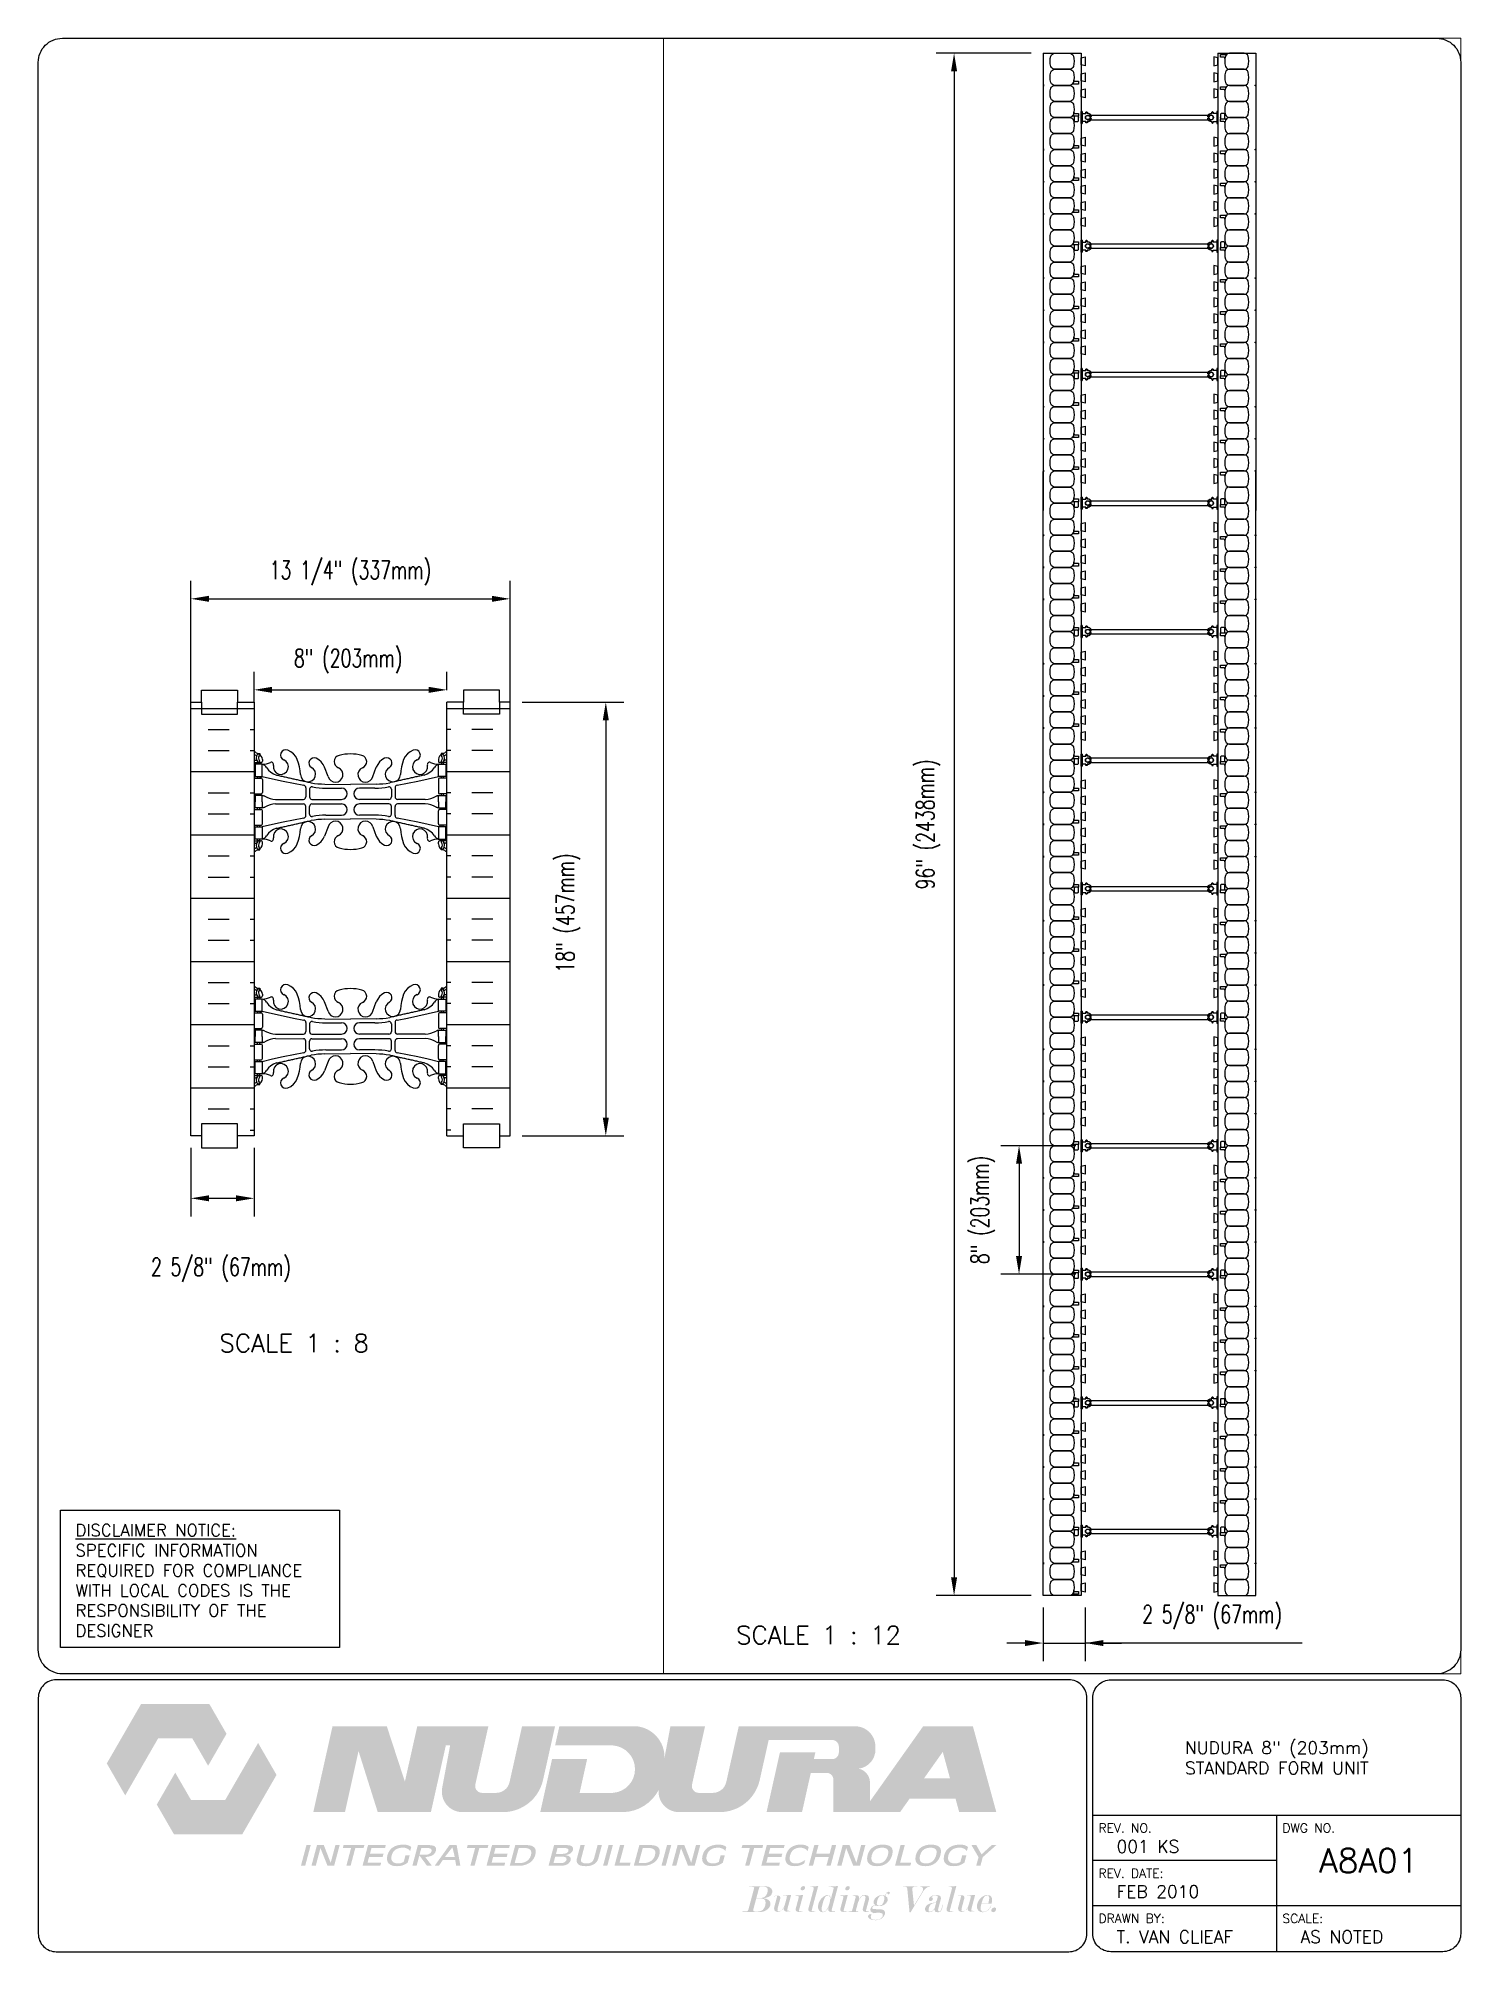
# Paper-space layout 'A8A01' of a CAD drawing. Header units: inches. Extents: x 0.42 to 7.8, y 0.49 to 10.41.
# The model-space entities are those that its viewports show. They can reach past a viewport. Long polylines and large blocks are cut down to what shows.
import ezdxf
from ezdxf.enums import TextEntityAlignment as Align

# ---------------------------------------------------------------- set-up
doc = ezdxf.new("R2010")
doc.units = ezdxf.units.IN
doc.header["$MEASUREMENT"] = 0
doc.linetypes.add('DASHED2', pattern=[0.375, 0.25, -0.125])
for name, color, linetype in [('HATCH', 12, 'Continuous'), ('line25', 2, 'Continuous'), ('LINE3', 3, 'Continuous'), ('LINE50', 5, 'Continuous'), ('LINE9', 9, 'Continuous'), ('LOGO', 7, 'Continuous'), ('TBK_LINE65', 3, 'Continuous'), ('TBK_TEXT', 4, 'Continuous'), ('TEXT', 4, 'Continuous'), ('Web_Edge', 9, 'Continuous')]:
    doc.layers.add(name, color=color, linetype=linetype)
doc.layers.add('VP', color=7, linetype='Continuous', plot=False)
doc.styles.add('DIM', font='romans.shx', dxfattribs={"width": 0.7})
doc.styles.add('ROMANS', font='romans.shx', dxfattribs={"height": 0.75})
doc.dimstyles.new('ext_12', dxfattribs={"dimscale": 12, "dimtxt": 0.09375, "dimasz": 0.09375, "dimexe": 0.09375, "dimexo": 0.0625, "dimgap": 0.0625, "dimtad": 1, "dimdec": 1, "dimzin": 2, "dimdsep": 46, "dimlunit": 4, "dimtxsty": 'DIM', "dimcen": 0.09, "dimdle": 0.09375, "dimclrt": 4, "dimadec": 0, "dimazin": 0, "dimtfac": 1, "dimtdec": 1, "dimtmove": 2, "dimatfit": 3, "dimfxl": 0, "dimfrac": 2, "dimtolj": 1, "dimtzin": 0, "dimarcsym": 0})
doc.dimstyles.new('ext_8', dxfattribs={"dimscale": 8, "dimtxt": 0.09375, "dimasz": 0.09375, "dimexe": 0.09375, "dimexo": 0.0625, "dimgap": 0.0625, "dimtad": 1, "dimdec": 1, "dimzin": 3, "dimdsep": 46, "dimlunit": 4, "dimtxsty": 'DIM', "dimcen": 0.09, "dimdle": 0.09375, "dimclrt": 4, "dimadec": 0, "dimazin": 0, "dimtfac": 1, "dimtdec": 1, "dimtmove": 2, "dimatfit": 3, "dimfxl": 0, "dimfrac": 2, "dimtolj": 1, "dimtzin": 0, "dimarcsym": 0})

psp = doc.layouts.new('A8A01')

# ---------------------------------------------------------------- texts
at = {"layer": 'TBK_TEXT', "color": 7, "style": 'ROMANS'}
for s, p in [('REV. NO.', (5.9215, 1.107)), ('DWG NO.', (6.876, 1.107)), ('REV. DATE:', (5.9215, 0.8726)), ('DRAWN BY:', (5.9215, 0.6382)), ('SCALE:', (6.876, 0.6382))]:
    psp.add_text(s, height=0.04688, dxfattribs=at).set_placement(p)
at = {"layer": 'TEXT', "insert": (0.6134, 2.7065), "char_height": 0.0625, "width": 1.41371, "attachment_point": 1, "style": 'ROMANS'}
psp.add_mtext('{\\Fromans.shx|c1;\\LDISCLAIMER NOTICE:\\l\\PSPECIFIC INFORMATION REQUIRED FOR COMPLIANCE WITH LOCAL CODES IS THE RESPONSIBILITY OF THE DESIGNER}', dxfattribs=at)

msp = doc.modelspace()

# ---------------------------------------------------------------- texts
at = {"layer": 'TEXT', "width": 14.24769, "attachment_point": 1, "style": 'ROMANS'}
for s, insert, char_height in [('SCALE 1 : 8 ', (99.233, 87.289), 0.75), ('SCALE 1 : 12', (212.89, 64.101), 1.125)]:
    msp.add_mtext(s, dxfattribs=dict(at, insert=insert, char_height=char_height))

# ---------------------------------------------------------------- blocks, each defined once
blk = doc.blocks.new('TITLEBLOCK-Tag')
at = {"style": 'ROMANS'}
for tag, height, p in [('TITLE_LINE_1', 0.065, (0.927, -0.1328)), ('TITLE_LINE_2', 0.065, (0.9294, -0.2258)), ('CENTRE-LINE-3', 0.065, (0.927, -0.3246)), ('TITLE_LINE_4', 0.065, (0.927, -0.4299)), ('TITLE_LINE_5', 0.065, (0.927, -0.526)), ('DWG', 0.125, (1.4043, -0.9102))]:
    blk.add_attdef(tag, text='', height=height, dxfattribs=at).set_placement(p, align=Align.MIDDLE_CENTER)
for tag, p in [('LATEST_REVISION', (0.0954, -0.8366)), ('REVISION_DATE', (0.0954, -1.071)), ('DRAWN_BY', (0.0954, -1.3053)), ('SCALE', (1.0499, -1.3053))]:
    blk.add_attdef(tag, text='', height=0.065, dxfattribs=at).set_placement(p, align=Align.MIDDLE_LEFT)
blk = doc.blocks.new('*D9')
at = {"layer": 'Defpoints', "color": 0}
for p in [(232.007, 162.002), (226.465, 66.002), (232.007, 66.002)]:
    blk.add_point(p, dxfattribs=at)
at = {"layer": 'TEXT', "color": 0, "lineweight": -2}
for p, q in [((231.257, 162.002), (225.34, 162.002)), ((226.465, 160.877), (226.465, 67.127)), ((231.257, 66.002), (225.34, 66.002))]:
    blk.add_line(p, q, dxfattribs=at)
at = {"layer": 'TEXT', "color": 0}
for points in [[(226.278, 160.877), (226.653, 160.877), (226.465, 162.002)], [(226.278, 67.127), (226.653, 67.127), (226.465, 66.002)]]:
    blk.add_solid(points, dxfattribs=at)
at = {"layer": 'TEXT', "color": 4, "insert": (224.858, 114.002), "char_height": 1.125, "attachment_point": 5, "rotation": 90, "style": 'DIM'}
blk.add_mtext('\\A1;96" (2438mm) ', dxfattribs=at)
blk = doc.blocks.new('*D10')
at = {"layer": 'Defpoints', "color": 0}
for p in [(234.788, 94.002), (230.51, 86.002), (234.788, 86.002)]:
    blk.add_point(p, dxfattribs=at)
at = {"layer": 'TEXT', "color": 0, "lineweight": -2}
for p, q in [((234.038, 94.002), (229.385, 94.002)), ((230.51, 92.877), (230.51, 87.127)), ((234.038, 86.002), (229.385, 86.002))]:
    blk.add_line(p, q, dxfattribs=at)
at = {"layer": 'TEXT', "color": 0}
for points in [[(230.323, 92.877), (230.698, 92.877), (230.51, 94.002)], [(230.323, 87.127), (230.698, 87.127), (230.51, 86.002)]]:
    blk.add_solid(points, dxfattribs=at)
at = {"layer": 'TEXT', "color": 4, "insert": (228.26, 90.002), "char_height": 1.125, "attachment_point": 5, "rotation": 90, "style": 'DIM'}
blk.add_mtext('\\A1;8" (203mm) ', dxfattribs=at)
blk = doc.blocks.new('*D11')
at = {"layer": 'Defpoints', "color": 0}
for p in [(111.298, 113.514), (111.298, 95.514), (115.273, 95.514)]:
    blk.add_point(p, dxfattribs=at)
at = {"layer": 'TEXT', "color": 0, "lineweight": -2}
for p, q in [((111.798, 113.514), (116.023, 113.514)), ((115.273, 112.764), (115.273, 96.264)), ((111.798, 95.514), (116.023, 95.514))]:
    blk.add_line(p, q, dxfattribs=at)
at = {"layer": 'TEXT', "color": 0}
for points in [[(115.148, 112.764), (115.398, 112.764), (115.273, 113.514)], [(115.148, 96.264), (115.398, 96.264), (115.273, 95.514)]]:
    blk.add_solid(points, dxfattribs=at)
at = {"layer": 'TEXT', "color": 4, "insert": (113.713, 104.764), "char_height": 0.75, "attachment_point": 5, "rotation": 90, "style": 'DIM'}
blk.add_mtext('\\A1;18" (457mm)', dxfattribs=at)
blk = doc.blocks.new('*D12')
at = {"layer": 'Defpoints', "color": 0}
for p in [(98.048, 95.514), (100.673, 95.514), (100.673, 92.925)]:
    blk.add_point(p, dxfattribs=at)
at = {"layer": 'TEXT', "color": 0, "lineweight": -2}
for p, q in [((98.048, 95.014), (98.048, 92.175)), ((100.673, 95.014), (100.673, 92.175)), ((98.798, 92.925), (99.923, 92.925))]:
    blk.add_line(p, q, dxfattribs=at)
at = {"layer": 'TEXT', "color": 0}
for points in [[(98.798, 93.05), (98.798, 92.8), (98.048, 92.925)], [(99.923, 93.05), (99.923, 92.8), (100.673, 92.925)]]:
    blk.add_solid(points, dxfattribs=at)
at = {"layer": 'TEXT', "color": 4, "insert": (99.296, 89.955), "char_height": 0.75, "attachment_point": 5, "style": 'DIM'}
blk.add_mtext('\\A1;2 5/8" (67mm)', dxfattribs=at)
blk = doc.blocks.new('*D13')
at = {"layer": 'Defpoints', "color": 0}
for p in [(111.298, 117.801), (98.048, 113.014), (111.298, 113.014)]:
    blk.add_point(p, dxfattribs=at)
at = {"layer": 'TEXT', "color": 0, "lineweight": -2}
for p, q in [((98.048, 113.514), (98.048, 118.551)), ((111.298, 113.514), (111.298, 118.551)), ((98.798, 117.801), (110.548, 117.801))]:
    blk.add_line(p, q, dxfattribs=at)
at = {"layer": 'TEXT', "color": 0}
for points in [[(98.798, 117.926), (98.798, 117.676), (98.048, 117.801)], [(110.548, 117.926), (110.548, 117.676), (111.298, 117.801)]]:
    blk.add_solid(points, dxfattribs=at)
at = {"layer": 'TEXT', "color": 4, "insert": (104.673, 118.873), "char_height": 0.75, "attachment_point": 5, "style": 'DIM'}
blk.add_mtext('\\A1;13 1/4" (337mm)', dxfattribs=at)
blk = doc.blocks.new('WEB_CENTRE_TOP')
for p, q in [((-0.141, 0), (-0.141, 7.688)), ((0.141, 0), (0.141, 7.688))]:
    blk.add_line(p, q)
for centre in [(0, 7.688), (0, 0)]:
    blk.add_circle(centre, 0.141)
blk = doc.blocks.new('8 web')
at = {"layer": 'Web_Edge'}
for p, q in [((-4, 6.589), (-3.922, 6.589)), ((-4, 6.489), (-3.716, 6.489)), ((-3.854, 6.868), (-3.764, 6.868)), ((-3.854, 6.489), (-3.854, 6.419)), ((-3.764, 6.868), (-3.764, 6.827)), ((-3.764, 6.489), (-3.764, 6.419)), ((-3.654, 6.619), (-3.654, 6.552)), ((3.654, 6.619), (3.654, 6.552)), ((4, 6.489), (3.716, 6.489)), ((3.854, 6.868), (3.764, 6.868)), ((3.764, 6.868), (3.764, 6.827)), ((3.764, 6.489), (3.764, 6.419)), ((3.854, 6.489), (3.854, 6.419)), ((4, 6.589), (3.922, 6.589)), ((-4, 5.849), (-3.716, 5.849)), ((-3.854, 5.919), (-3.854, 5.849)), ((-3.764, 5.919), (-3.764, 5.849)), ((-3.654, 5.787), (-3.654, 5.252)), ((-0.929, 5.917), (-1.071, 6.304)), ((-1.067, 5.601), (0, 5.586)), ((1.067, 5.601), (0, 5.586)), ((0.929, 5.917), (1.071, 6.304)), ((3.654, 5.787), (3.654, 5.252)), ((4, 5.849), (3.716, 5.849)), ((3.764, 5.919), (3.764, 5.849)), ((3.854, 5.919), (3.854, 5.849)), ((-4, 5.189), (-3.716, 5.189)), ((-3.854, 5.189), (-3.854, 5.119)), ((-3.764, 5.189), (-3.764, 5.119)), ((-3.106, 4.964), (-1.952, 4.965)), ((-3.106, 4.775), (-1.952, 4.774)), ((-1.852, 5.45), (-1.852, 5.065)), ((-1.699, 5.387), (-1.699, 5.065)), ((-1.599, 4.965), (-0.372, 4.965)), ((-1.599, 4.774), (-0.372, 4.774)), ((-1.019, 5.433), (-0.372, 5.433)), ((1.019, 5.433), (0.372, 5.433)), ((1.599, 4.965), (0.372, 4.965)), ((1.599, 4.774), (0.372, 4.774)), ((1.699, 5.387), (1.699, 5.065)), ((1.852, 5.45), (1.852, 5.065)), ((3.106, 4.964), (1.952, 4.965)), ((3.106, 4.775), (1.952, 4.774)), ((4, 5.189), (3.716, 5.189)), ((3.764, 5.189), (3.764, 5.119)), ((3.854, 5.189), (3.854, 5.119)), ((-4, 4.549), (-3.716, 4.549)), ((-3.854, 4.549), (-3.854, 4.619)), ((-3.764, 4.549), (-3.764, 4.619)), ((-3.654, 3.952), (-3.654, 4.487)), ((-1.852, 4.289), (-1.852, 4.674)), ((-1.699, 4.351), (-1.699, 4.674)), ((-1.067, 4.138), (0, 4.153)), ((-1.019, 4.305), (-0.372, 4.305)), ((1.067, 4.138), (0, 4.153)), ((1.019, 4.305), (0.372, 4.305)), ((1.699, 4.351), (1.699, 4.674)), ((1.852, 4.289), (1.852, 4.674)), ((3.654, 3.952), (3.654, 4.487)), ((4, 4.549), (3.716, 4.549)), ((3.764, 4.549), (3.764, 4.619)), ((3.854, 4.549), (3.854, 4.619)), ((-4, 3.889), (-3.716, 3.889)), ((-4, 3.249), (-3.716, 3.249)), ((-3.854, 3.819), (-3.854, 3.889)), ((-3.854, 3.249), (-3.854, 3.319)), ((-3.764, 3.819), (-3.764, 3.889)), ((-3.764, 3.249), (-3.764, 3.319)), ((-3.654, 3.119), (-3.654, 3.187)), ((-0.929, 3.822), (-1.071, 3.435)), ((0.929, 3.822), (1.071, 3.435)), ((3.654, 3.119), (3.654, 3.187)), ((4, 3.889), (3.716, 3.889)), ((4, 3.249), (3.716, 3.249)), ((3.764, 3.819), (3.764, 3.889)), ((3.764, 3.249), (3.764, 3.319)), ((3.854, 3.819), (3.854, 3.889)), ((3.854, 3.249), (3.854, 3.319)), ((-4, 3.149), (-3.922, 3.149)), ((-3.854, 2.871), (-3.764, 2.871)), ((-3.764, 2.871), (-3.764, 2.912)), ((3.764, 2.871), (3.764, 2.912)), ((3.854, 2.871), (3.764, 2.871)), ((4, 3.149), (3.922, 3.149)), ((-4, -3.149), (-3.922, -3.149)), ((-3.854, -2.871), (-3.764, -2.871)), ((-3.764, -2.871), (-3.764, -2.912)), ((-3.654, -3.119), (-3.654, -3.187)), ((3.654, -3.119), (3.654, -3.187)), ((3.854, -2.871), (3.764, -2.871)), ((3.764, -2.871), (3.764, -2.912)), ((4, -3.149), (3.922, -3.149)), ((-4, -3.249), (-3.716, -3.249)), ((-4, -3.889), (-3.716, -3.889)), ((-3.854, -3.249), (-3.854, -3.319)), ((-3.854, -3.819), (-3.854, -3.889)), ((-3.764, -3.249), (-3.764, -3.319)), ((-3.764, -3.819), (-3.764, -3.889)), ((-3.654, -3.952), (-3.654, -4.487)), ((-0.929, -3.822), (-1.071, -3.435)), ((0.929, -3.822), (1.071, -3.435)), ((3.654, -3.952), (3.654, -4.487)), ((4, -3.249), (3.716, -3.249)), ((4, -3.889), (3.716, -3.889)), ((3.764, -3.249), (3.764, -3.319)), ((3.764, -3.819), (3.764, -3.889)), ((3.854, -3.249), (3.854, -3.319)), ((3.854, -3.819), (3.854, -3.889)), ((-4, -4.549), (-3.716, -4.549)), ((-3.854, -4.549), (-3.854, -4.619)), ((-3.764, -4.549), (-3.764, -4.619)), ((-1.852, -4.289), (-1.852, -4.674)), ((-1.699, -4.351), (-1.699, -4.674)), ((-1.067, -4.138), (0, -4.153)), ((-1.019, -4.305), (-0.372, -4.305)), ((1.067, -4.138), (0, -4.153)), ((1.019, -4.305), (0.372, -4.305)), ((1.699, -4.351), (1.699, -4.674)), ((1.852, -4.289), (1.852, -4.674)), ((4, -4.549), (3.716, -4.549)), ((3.764, -4.549), (3.764, -4.619)), ((3.854, -4.549), (3.854, -4.619)), ((-4, -5.189), (-3.716, -5.189)), ((-3.854, -5.189), (-3.854, -5.119)), ((-3.764, -5.189), (-3.764, -5.119)), ((-3.654, -5.787), (-3.654, -5.252)), ((-3.106, -4.775), (-1.952, -4.774)), ((-3.106, -4.964), (-1.952, -4.965)), ((-1.852, -5.45), (-1.852, -5.065)), ((-1.699, -5.387), (-1.699, -5.065)), ((-1.599, -4.774), (-0.372, -4.774)), ((-1.599, -4.965), (-0.372, -4.965)), ((-1.019, -5.433), (-0.372, -5.433)), ((1.599, -4.774), (0.372, -4.774)), ((1.599, -4.965), (0.372, -4.965)), ((1.019, -5.433), (0.372, -5.433)), ((1.699, -5.387), (1.699, -5.065)), ((1.852, -5.45), (1.852, -5.065)), ((3.106, -4.775), (1.952, -4.774)), ((3.106, -4.964), (1.952, -4.965)), ((3.654, -5.787), (3.654, -5.252)), ((4, -5.189), (3.716, -5.189)), ((3.764, -5.189), (3.764, -5.119)), ((3.854, -5.189), (3.854, -5.119)), ((-4, -5.849), (-3.716, -5.849)), ((-3.854, -5.919), (-3.854, -5.849)), ((-3.764, -5.919), (-3.764, -5.849)), ((-0.929, -5.917), (-1.071, -6.304)), ((-1.067, -5.601), (0, -5.586)), ((1.067, -5.601), (0, -5.586)), ((0.929, -5.917), (1.071, -6.304)), ((4, -5.849), (3.716, -5.849)), ((3.764, -5.919), (3.764, -5.849)), ((3.854, -5.919), (3.854, -5.849)), ((-4, -6.489), (-3.716, -6.489)), ((-4, -6.589), (-3.922, -6.589)), ((-3.854, -6.489), (-3.854, -6.419)), ((-3.854, -6.868), (-3.764, -6.868)), ((-3.764, -6.489), (-3.764, -6.419)), ((-3.764, -6.868), (-3.764, -6.827)), ((-3.654, -6.619), (-3.654, -6.552)), ((3.654, -6.619), (3.654, -6.552)), ((4, -6.489), (3.716, -6.489)), ((3.764, -6.489), (3.764, -6.419)), ((3.764, -6.868), (3.764, -6.827)), ((3.854, -6.868), (3.764, -6.868)), ((3.854, -6.489), (3.854, -6.419)), ((4, -6.589), (3.922, -6.589))]:
    blk.add_line(p, q, dxfattribs=at)
for points in [[(-3.959, 5.919), (-3.659, 5.919), (-3.659, 6.419), (-3.959, 6.419)], [(3.959, 5.919), (3.659, 5.919), (3.659, 6.419), (3.959, 6.419)], [(-3.959, 3.819), (-3.659, 3.819), (-3.659, 3.319), (-3.959, 3.319)], [(3.959, 3.819), (3.659, 3.819), (3.659, 3.319), (3.959, 3.319)], [(-3.959, -3.819), (-3.659, -3.819), (-3.659, -3.319), (-3.959, -3.319)], [(3.959, -3.819), (3.659, -3.819), (3.659, -3.319), (3.959, -3.319)], [(-3.959, -5.919), (-3.659, -5.919), (-3.659, -6.419), (-3.959, -6.419)], [(3.959, -5.919), (3.659, -5.919), (3.659, -6.419), (3.959, -6.419)]]:
    blk.add_lwpolyline(points, close=True, dxfattribs=at)
for points in [[(-3.659, 4.869), (-3.659, 5.119), (-3.959, 5.119), (-3.959, 4.869)], [(-3.659, 4.869), (-3.659, 4.619), (-3.959, 4.619), (-3.959, 4.869)], [(3.659, 4.869), (3.659, 5.119), (3.959, 5.119), (3.959, 4.869)], [(3.659, 4.869), (3.659, 4.619), (3.959, 4.619), (3.959, 4.869)], [(-3.659, -4.869), (-3.659, -4.619), (-3.959, -4.619), (-3.959, -4.869)], [(3.659, -4.869), (3.659, -4.619), (3.959, -4.619), (3.959, -4.869)], [(-3.659, -4.869), (-3.659, -5.119), (-3.959, -5.119), (-3.959, -4.869)], [(3.659, -4.869), (3.659, -5.119), (3.959, -5.119), (3.959, -4.869)]]:
    blk.add_lwpolyline(points, dxfattribs=at)
for centre, radius, start, end in [((-3.654, 7.327), 0.5, 226.21089, 250.52878), ((-3.654, 7.327), 0.6, 234.78322, 245.07477), ((-3.922, 6.609), 0.0196, 269.40316, 15.4901), ((-3.66, 6.674), 0.25, 140.11451, 222.46087), ((-3.916, 6.764), 0.021, 343.464, 63.99573), ((-3.818, 6.805), 0.045, 321.448, 139.1879), ((-3.812, 6.536), 0.045, 222.46087, 42.46087), ((-3.904, 6.619), 0.25, 0, 70.52878), ((-3.66, 6.674), 0.16, 140.00008, 222.46087), ((-3.716, 6.552), 0.0625, 270, 0), ((-3.714, 7.415), 0.997, 273.15379, 293.1467), ((-3.781, 6.077), 0.364, 34.97751, 70.33874), ((-3.288, 6.408), 0.0968, 340.15513, 110.43307), ((-2.89, 6.313), 0.314, 168.58862, 66.19163), ((-2.681, 6.804), 0.22, 68.19625, 248.19625), ((-2.839, 6.375), 0.677, 21.12389, 69.31975), ((-4.43, 5.81), 2.365, 4.38947, 20.00151), ((-1.507, 6.473), 0.217, 65.52644, 238.53701), ((-1.758, 6.003), 0.75, 23.69375, 62.97047), ((-0.406, 6.529), 0.268, 104.78919, 250.03375), ((-0.012, 5.096), 1.754, 89.62292, 105.29183), ((0.012, 5.096), 1.754, 74.70817, 90.37708), ((0.406, 6.529), 0.268, 289.96625, 75.21081), ((1.758, 6.003), 0.75, 117.02953, 156.30625), ((1.507, 6.473), 0.217, 301.46299, 114.47356), ((4.43, 5.81), 2.365, 159.99849, 175.61053), ((2.839, 6.375), 0.677, 110.68025, 158.87611), ((2.89, 6.313), 0.314, 113.80837, 11.41138), ((2.681, 6.804), 0.22, 291.80375, 111.80375), ((3.288, 6.408), 0.0968, 69.56693, 199.84487), ((3.714, 7.415), 0.997, 246.8533, 266.84621), ((3.781, 6.077), 0.364, 109.66126, 145.02249), ((3.904, 6.619), 0.25, 109.47122, 180), ((3.716, 6.552), 0.0625, 180, 270), ((3.812, 6.536), 0.045, 137.53913, 317.53913), ((3.818, 6.805), 0.045, 40.8121, 218.552), ((3.66, 6.674), 0.16, 317.53913, 39.99992), ((3.654, 7.327), 0.5, 289.47122, 313.78911), ((3.66, 6.674), 0.25, 317.53913, 39.88549), ((3.916, 6.764), 0.021, 116.00427, 196.536), ((3.922, 6.609), 0.0196, 164.5099, 270.59684), ((3.654, 7.327), 0.6, 294.92523, 305.21678), ((-3.716, 5.787), 0.0625, 0, 90), ((3.15, 33.34), 28.253, 256.05522, 259.63434), ((-2.858, 6.688), 0.743, 212.79192, 253.81071), ((-1.759, 6.006), 0.314, 182.73571, 63.93483), ((-1.072, 8.585), 2.984, 259.25462, 270.09947), ((-0.624, 5.99), 0.314, 193.41463, 66.19163), ((0.624, 5.99), 0.314, 113.80837, 346.58537), ((1.072, 8.585), 2.984, 269.90053, 280.74538), ((1.759, 6.006), 0.314, 116.06517, 357.26429), ((-3.15, 33.34), 28.253, 280.36566, 283.94478), ((2.858, 6.688), 0.743, 286.18929, 327.20808), ((3.716, 5.787), 0.0625, 90, 180), ((-3.716, 5.252), 0.0625, 270, 0), ((-3.663, 4.901), 0.219, 60.49375, 88.91995), ((-3.021, 6.121), 1.16, 242.5844, 265.80325), ((-3.021, 3.618), 1.16, 94.19675, 117.4156), ((-1.952, 5.065), 0.1, 270.03876, 360), ((-1.952, 4.674), 0.1, 0, 89.96124), ((-1.952, 5.45), 0.1, 360, 79.63434), ((-1.599, 5.387), 0.1, 79.25462, 180), ((-1.599, 5.065), 0.1, 180, 270), ((-1.599, 4.674), 0.1, 90, 180), ((-1.024, 8.417), 2.984, 259.25462, 270.09947), ((-0.372, 5.199), 0.234, 270, 90), ((-0.372, 4.54), 0.234, 270, 90), ((0.372, 5.199), 0.234, 90, 270), ((0.372, 4.54), 0.234, 90, 270), ((1.024, 8.417), 2.984, 269.90053, 280.74538), ((1.599, 5.387), 0.1, 0, 100.74538), ((1.599, 5.065), 0.1, 270, 0), ((1.599, 4.674), 0.1, 0, 90), ((1.952, 5.45), 0.1, 100.36566, 180), ((1.952, 5.065), 0.1, 180, 269.96124), ((1.952, 4.674), 0.1, 90.03876, 180), ((3.021, 6.121), 1.16, 274.19675, 297.4156), ((3.021, 3.618), 1.16, 62.5844, 85.80325), ((3.663, 4.901), 0.219, 91.08005, 119.50625), ((3.716, 5.252), 0.0625, 180, 270), ((-3.716, 4.487), 0.0625, 0, 90), ((-3.663, 4.838), 0.219, 271.08005, 299.50625), ((3.15, -23.601), 28.253, 100.36566, 103.94478), ((-1.759, 3.733), 0.314, 296.06517, 177.26429), ((-1.952, 4.289), 0.1, 280.36566, 0), ((-1.599, 4.351), 0.1, 180, 280.74538), ((-1.072, 1.154), 2.984, 89.90053, 100.74538), ((-1.024, 1.322), 2.984, 89.90053, 100.74538), ((-0.624, 3.749), 0.314, 293.80837, 166.58537), ((0.624, 3.749), 0.314, 13.41463, 246.19163), ((1.024, 1.322), 2.984, 79.25462, 90.09947), ((1.072, 1.154), 2.984, 79.25462, 90.09947), ((1.759, 3.733), 0.314, 2.73571, 243.93483), ((1.599, 4.351), 0.1, 259.25462, 0), ((1.952, 4.289), 0.1, 180, 259.63434), ((-3.15, -23.601), 28.253, 76.05522, 79.63434), ((3.663, 4.838), 0.219, 240.49375, 268.91995), ((3.716, 4.487), 0.0625, 90, 180), ((-3.66, 3.065), 0.25, 137.53913, 219.88549), ((-3.812, 3.203), 0.045, 317.53913, 137.53913), ((-3.716, 3.952), 0.0625, 270, 0), ((-3.716, 3.187), 0.0625, 360, 90), ((-3.781, 3.662), 0.364, 289.66126, 325.02249), ((-3.714, 2.324), 0.997, 66.8533, 86.84621), ((-2.858, 3.051), 0.743, 106.18929, 147.20808), ((-3.288, 3.331), 0.0968, 249.56693, 19.84487), ((-2.89, 3.426), 0.314, 293.80837, 191.41138), ((-4.43, 3.929), 2.365, 339.99849, 355.61053), ((-1.507, 3.266), 0.217, 121.46299, 294.47356), ((-1.758, 3.736), 0.75, 297.02953, 336.30625), ((-0.406, 3.21), 0.268, 109.96625, 255.21081), ((0.406, 3.21), 0.268, 284.78919, 70.03375), ((1.758, 3.736), 0.75, 203.69375, 242.97047), ((1.507, 3.266), 0.217, 245.52644, 58.53701), ((4.43, 3.929), 2.365, 184.38947, 200.00151), ((2.89, 3.426), 0.314, 348.58862, 246.19163), ((2.858, 3.051), 0.743, 32.79192, 73.81071), ((3.288, 3.331), 0.0968, 160.15513, 290.43307), ((3.714, 2.324), 0.997, 93.15379, 113.1467), ((3.781, 3.662), 0.364, 214.97751, 250.33874), ((3.716, 3.952), 0.0625, 180, 270), ((3.716, 3.187), 0.0625, 90, 180), ((3.812, 3.203), 0.045, 42.46087, 222.46087), ((3.66, 3.065), 0.25, 320.11451, 42.46087), ((-3.654, 2.412), 0.6, 114.92523, 125.21678), ((-3.654, 2.412), 0.5, 109.47122, 133.78911), ((-3.922, 3.13), 0.0196, 344.5099, 90.59684), ((-3.916, 2.975), 0.021, 296.00427, 16.536), ((-3.818, 2.934), 0.045, 220.8121, 38.552), ((-3.904, 3.119), 0.25, 289.47122, 360), ((-3.66, 3.065), 0.16, 137.53913, 219.99992), ((-2.681, 2.935), 0.22, 111.80375, 291.80375), ((-2.839, 3.364), 0.677, 290.68025, 338.87611), ((-0.012, 4.643), 1.754, 254.70817, 270.37708), ((0.012, 4.643), 1.754, 269.62292, 285.29183), ((2.839, 3.364), 0.677, 201.12389, 249.31975), ((2.681, 2.935), 0.22, 248.19625, 68.19625), ((3.904, 3.119), 0.25, 180, 250.52878), ((3.818, 2.934), 0.045, 141.448, 319.1879), ((3.66, 3.065), 0.16, 320.00008, 42.46087), ((3.654, 2.412), 0.5, 46.21089, 70.52878), ((3.916, 2.975), 0.021, 163.464, 243.99573), ((3.922, 3.13), 0.0196, 89.40316, 195.4901), ((3.654, 2.412), 0.6, 54.78322, 65.07477), ((-3.654, -2.412), 0.5, 226.21089, 250.52878), ((-3.654, -2.412), 0.6, 234.78322, 245.07477), ((-3.922, -3.13), 0.0196, 269.40316, 15.4901), ((-3.66, -3.065), 0.25, 140.11451, 222.46087), ((-3.916, -2.975), 0.021, 343.464, 63.99573), ((-3.818, -2.934), 0.045, 321.448, 139.1879), ((-3.812, -3.203), 0.045, 222.46087, 42.46087), ((-3.904, -3.119), 0.25, 0, 70.52878), ((-3.66, -3.065), 0.16, 140.00008, 222.46087), ((-2.89, -3.426), 0.314, 168.58862, 66.19163), ((-2.681, -2.935), 0.22, 68.19625, 248.19625), ((-2.839, -3.364), 0.677, 21.12389, 69.31975), ((-4.43, -3.929), 2.365, 4.38947, 20.00151), ((-1.507, -3.266), 0.217, 65.52644, 238.53701), ((-1.758, -3.736), 0.75, 23.69375, 62.97047), ((-0.406, -3.21), 0.268, 104.78919, 250.03375), ((-0.012, -4.643), 1.754, 89.62292, 105.29183), ((0.012, -4.643), 1.754, 74.70817, 90.37708), ((0.406, -3.21), 0.268, 289.96625, 75.21081), ((1.758, -3.736), 0.75, 117.02953, 156.30625), ((1.507, -3.266), 0.217, 301.46299, 114.47356), ((4.43, -3.929), 2.365, 159.99849, 175.61053), ((2.839, -3.364), 0.677, 110.68025, 158.87611), ((2.89, -3.426), 0.314, 113.80837, 11.41138), ((2.681, -2.935), 0.22, 291.80375, 111.80375), ((3.904, -3.119), 0.25, 109.47122, 180), ((3.812, -3.203), 0.045, 137.53913, 317.53913), ((3.818, -2.934), 0.045, 40.8121, 218.552), ((3.66, -3.065), 0.16, 317.53913, 39.99992), ((3.654, -2.412), 0.5, 289.47122, 313.78911), ((3.66, -3.065), 0.25, 317.53913, 39.88549), ((3.916, -2.975), 0.021, 116.00427, 196.536), ((3.922, -3.13), 0.0196, 164.5099, 270.59684), ((3.654, -2.412), 0.6, 294.92523, 305.21678), ((-3.716, -3.187), 0.0625, 270, 0), ((-3.716, -3.952), 0.0625, 0, 90), ((-3.714, -2.324), 0.997, 273.15379, 293.1467), ((-3.781, -3.662), 0.364, 34.97751, 70.33874), ((3.15, 23.601), 28.253, 256.05522, 259.63434), ((-2.858, -3.051), 0.743, 212.79192, 253.81071), ((-3.288, -3.331), 0.0968, 340.15513, 110.43307), ((-1.759, -3.733), 0.314, 182.73571, 63.93483), ((-0.624, -3.749), 0.314, 193.41463, 66.19163), ((0.624, -3.749), 0.314, 113.80837, 346.58537), ((1.759, -3.733), 0.314, 116.06517, 357.26429), ((-3.15, 23.601), 28.253, 280.36566, 283.94478), ((2.858, -3.051), 0.743, 286.18929, 327.20808), ((3.288, -3.331), 0.0968, 69.56693, 199.84487), ((3.714, -2.324), 0.997, 246.8533, 266.84621), ((3.781, -3.662), 0.364, 109.66126, 145.02249), ((3.716, -3.187), 0.0625, 180, 270), ((3.716, -3.952), 0.0625, 90, 180), ((-3.716, -4.487), 0.0625, 270, 0), ((-3.663, -4.838), 0.219, 60.49375, 88.91995), ((-3.021, -3.618), 1.16, 242.5844, 265.80325), ((-1.952, -4.674), 0.1, 270.03876, 360), ((-1.952, -4.289), 0.1, 360, 79.63434), ((-1.599, -4.351), 0.1, 79.25462, 180), ((-1.599, -4.674), 0.1, 180, 270), ((-1.072, -1.154), 2.984, 259.25462, 270.09947), ((-1.024, -1.322), 2.984, 259.25462, 270.09947), ((-0.372, -4.54), 0.234, 270, 90), ((0.372, -4.54), 0.234, 90, 270), ((1.024, -1.322), 2.984, 269.90053, 280.74538), ((1.072, -1.154), 2.984, 269.90053, 280.74538), ((1.599, -4.351), 0.1, 0, 100.74538), ((1.599, -4.674), 0.1, 270, 0), ((1.952, -4.289), 0.1, 100.36566, 180), ((1.952, -4.674), 0.1, 180, 269.96124), ((3.021, -3.618), 1.16, 274.19675, 297.4156), ((3.663, -4.838), 0.219, 91.08005, 119.50625), ((3.716, -4.487), 0.0625, 180, 270), ((-3.716, -5.252), 0.0625, 0, 90), ((-3.663, -4.901), 0.219, 271.08005, 299.50625), ((3.15, -33.34), 28.253, 100.36566, 103.94478), ((-3.021, -6.121), 1.16, 94.19675, 117.4156), ((-1.952, -5.065), 0.1, 0, 89.96124), ((-1.952, -5.45), 0.1, 280.36566, 0), ((-1.599, -5.065), 0.1, 90, 180), ((-1.599, -5.387), 0.1, 180, 280.74538), ((-1.024, -8.417), 2.984, 89.90053, 100.74538), ((-0.372, -5.199), 0.234, 270, 90), ((0.372, -5.199), 0.234, 90, 270), ((1.024, -8.417), 2.984, 79.25462, 90.09947), ((1.599, -5.387), 0.1, 259.25462, 0), ((1.599, -5.065), 0.1, 0, 90), ((1.952, -5.065), 0.1, 90.03876, 180), ((1.952, -5.45), 0.1, 180, 259.63434), ((-3.15, -33.34), 28.253, 76.05522, 79.63434), ((3.021, -6.121), 1.16, 62.5844, 85.80325), ((3.663, -4.901), 0.219, 240.49375, 268.91995), ((3.716, -5.252), 0.0625, 90, 180), ((-3.716, -5.787), 0.0625, 270, 0), ((-3.781, -6.077), 0.364, 289.66126, 325.02249), ((-2.858, -6.688), 0.743, 106.18929, 147.20808), ((-2.89, -6.313), 0.314, 293.80837, 191.41138), ((-4.43, -5.81), 2.365, 339.99849, 355.61053), ((-1.759, -6.006), 0.314, 296.06517, 177.26429), ((-1.507, -6.473), 0.217, 121.46299, 294.47356), ((-1.072, -8.585), 2.984, 89.90053, 100.74538), ((-1.758, -6.003), 0.75, 297.02953, 336.30625), ((-0.624, -5.99), 0.314, 293.80837, 166.58537), ((-0.406, -6.529), 0.268, 109.96625, 255.21081), ((0.624, -5.99), 0.314, 13.41463, 246.19163), ((0.406, -6.529), 0.268, 284.78919, 70.03375), ((1.072, -8.585), 2.984, 79.25462, 90.09947), ((1.758, -6.003), 0.75, 203.69375, 242.97047), ((1.507, -6.473), 0.217, 245.52644, 58.53701), ((1.759, -6.006), 0.314, 2.73571, 243.93483), ((4.43, -5.81), 2.365, 184.38947, 200.00151), ((2.89, -6.313), 0.314, 348.58862, 246.19163), ((2.858, -6.688), 0.743, 32.79192, 73.81071), ((3.781, -6.077), 0.364, 214.97751, 250.33874), ((3.716, -5.787), 0.0625, 180, 270), ((-3.654, -7.327), 0.6, 114.92523, 125.21678), ((-3.654, -7.327), 0.5, 109.47122, 133.78911), ((-3.922, -6.609), 0.0196, 344.5099, 90.59684), ((-3.66, -6.674), 0.25, 137.53913, 219.88549), ((-3.916, -6.764), 0.021, 296.00427, 16.536), ((-3.818, -6.805), 0.045, 220.8121, 38.552), ((-3.812, -6.536), 0.045, 317.53913, 137.53913), ((-3.904, -6.619), 0.25, 289.47122, 360), ((-3.66, -6.674), 0.16, 137.53913, 219.99992), ((-3.716, -6.552), 0.0625, 360, 90), ((-3.714, -7.415), 0.997, 66.8533, 86.84621), ((-3.288, -6.408), 0.0968, 249.56693, 19.84487), ((-2.681, -6.804), 0.22, 111.80375, 291.80375), ((-2.839, -6.375), 0.677, 290.68025, 338.87611), ((-0.012, -5.096), 1.754, 254.70817, 270.37708), ((0.012, -5.096), 1.754, 269.62292, 285.29183), ((2.839, -6.375), 0.677, 201.12389, 249.31975), ((2.681, -6.804), 0.22, 248.19625, 68.19625), ((3.288, -6.408), 0.0968, 160.15513, 290.43307), ((3.714, -7.415), 0.997, 93.15379, 113.1467), ((3.716, -6.552), 0.0625, 90, 180), ((3.904, -6.619), 0.25, 180, 250.52878), ((3.812, -6.536), 0.045, 42.46087, 222.46087), ((3.818, -6.805), 0.045, 141.448, 319.1879), ((3.66, -6.674), 0.16, 320.00008, 42.46087), ((3.654, -7.327), 0.5, 46.21089, 70.52878), ((3.66, -6.674), 0.25, 320.11451, 42.46087), ((3.916, -6.764), 0.021, 163.464, 243.99573), ((3.922, -6.609), 0.0196, 89.40316, 195.4901), ((3.654, -7.327), 0.6, 54.78322, 65.07477)]:
    blk.add_arc(centre, radius, start, end, dxfattribs=at)
for points in [[(-3.066, 5.974), (-1.628, 5.654)], [(3.066, 5.974), (1.628, 5.654)], [(-3.066, 3.765), (-1.628, 4.085)], [(3.066, 3.765), (1.628, 4.085)], [(-3.066, -3.765), (-1.628, -4.085)], [(3.066, -3.765), (1.628, -4.085)], [(-3.066, -5.974), (-1.628, -5.654)], [(3.066, -5.974), (1.628, -5.654)]]:
    blk.add_open_spline(points, degree=1, dxfattribs=at)
blk = doc.blocks.new('Connector')
blk.add_point((0.271, 0))
at = {"layer": 'LINE9'}
for p, q in [((0, 0.375), (0, -0.375)), ((0.062, -0.375), (0.062, 0.375)), ((0.281, 0.25), (0.062, 0.25))]:
    blk.add_line(p, q, dxfattribs=at)
for points, weights in [([(0.007, 0.375), (0.004, 0.375), (0, 0.375)], [1, 0.972587069138, 0.950305488115]), ([(0.327, 0.343), (0.308, 0.343), (0.281, 0.317), (0.281, 0.297)], [1, 0.85355339, 0.85355339, 1]), ([(0.328, 0.343), (0.327, 0.343), (0.327, 0.343)], [1, 0.70710678, 1]), ([(0.375, 0.297), (0.375, 0.317), (0.348, 0.343), (0.329, 0.343)], [1, 0.85355339, 0.85355339, 1]), ([(0.406, 0.25), (0.546, 0.25), (0.619, 0.131)], [0.958404415409, 0.794674173519, 0.864651571113]), ([(0.619, 0.052), (0.612, 0.049), (0.604, 0.049)], [0.83615024178, 0.892081430621, 1]), ([(0, -0.375), (0.004, -0.375), (0.007, -0.375)], [0.950305488115, 0.972587069138, 1]), ([(0.281, -0.297), (0.281, -0.317), (0.308, -0.343), (0.327, -0.343)], [1, 0.85355339, 0.85355339, 1]), ([(0.327, -0.343), (0.281, -0.343), (0.281, -0.297)], [1, 0.70710678, 1]), ([(0.329, -0.343), (0.348, -0.343), (0.375, -0.317), (0.375, -0.297)], [1, 0.85355339, 0.85355339, 1]), ([(0.375, -0.297), (0.375, -0.343), (0.329, -0.343)], [1, 0.70710678, 1]), ([(0.619, -0.131), (0.546, -0.25), (0.406, -0.25)], [0.864651574428, 0.794674169686, 0.958404415195]), ([(0.604, -0.049), (0.612, -0.049), (0.619, -0.052)], [1, 0.89208144177, 0.836150253337])]:
    blk.add_rational_spline(points, weights, degree=2, dxfattribs=at)
for points, degree in [([(0, 0.375), (0.002, 0.375), (0.005, 0.375), (0.007, 0.375)], 3), ([(0.007, 0.375), (0.021, 0.375), (0.051, 0.375), (0.062, 0.375), (0.062, 0.375)], 3), ([(0.281, 0.25), (0.281, 0.297)], 1), ([(0.327, 0.343), (0.327, 0.343), (0.328, 0.343), (0.328, 0.343)], 3), ([(0.328, 0.343), (0.329, 0.343), (0.329, 0.343), (0.329, 0.343)], 3), ([(0.375, 0.25), (0.375, 0.297)], 1), ([(0.406, 0.25), (0.375, 0.25)], 1), ([(0.406, 0.25), (0.406, 0.25)], 1), ([(0.406, 0.25), (0.406, 0.25)], 1), ([(0.406, 0.25), (0.406, 0.25)], 1), ([(0.406, 0.25), (0.406, 0.25)], 1), ([(0.406, 0.25), (0.406, 0.25)], 1), ([(0.406, 0.25), (0.406, 0.25)], 1), ([(0.406, 0.25), (0.406, 0.25)], 1), ([(0.406, 0.25), (0.406, 0.25)], 1), ([(0.406, 0.25), (0.406, 0.25)], 1), ([(0.406, 0.25), (0.406, 0.25)], 1), ([(0.406, 0.25), (0.406, 0.25)], 1), ([(0.406, 0.25), (0.406, 0.25)], 1), ([(0.406, 0.25), (0.406, 0.25)], 1), ([(0.406, 0.25), (0.406, 0.25)], 1), ([(0.406, 0.25), (0.406, 0.25)], 1), ([(0.406, 0.25), (0.406, 0.25)], 1), ([(0.406, 0.25), (0.406, 0.25)], 1), ([(0.406, 0.25), (0.406, 0.25)], 1), ([(0.406, 0.25), (0.406, 0.25)], 1), ([(0.406, 0.25), (0.406, 0.25)], 1), ([(0.406, 0.25), (0.406, 0.25)], 1), ([(0.406, 0.25), (0.406, 0.25)], 1), ([(0.406, 0.25), (0.406, 0.25)], 1), ([(0.406, 0.25), (0.406, 0.25)], 1), ([(0.604, 0.049), (0.532, 0.049)], 1), ([(0.532, 0.049), (0.532, 0.049)], 1), ([(0.532, 0.049), (0.532, 0.049)], 1), ([(0.532, 0.049), (0.532, 0.049)], 1), ([(0.532, 0.049), (0.532, 0.049)], 1), ([(0.532, 0.049), (0.532, 0.049)], 1), ([(0.532, 0.049), (0.532, 0.049)], 1), ([(0.532, 0.049), (0.532, 0.049)], 1), ([(0.532, 0.049), (0.532, 0.049)], 1), ([(0.532, 0.049), (0.532, 0.049)], 1), ([(0.532, 0.049), (0.532, 0.049)], 1), ([(0.604, 0.049), (0.609, 0.049), (0.614, 0.05), (0.619, 0.052)], 3), ([(0.604, 0.049), (0.604, 0.049)], 1), ([(0.604, 0.049), (0.604, 0.049)], 1), ([(0.604, 0.049), (0.604, 0.049)], 1), ([(0.604, 0.049), (0.604, 0.049)], 1), ([(0.619, 0.131), (0.619, 0.052)], 1), ([(0.619, 0.131), (0.619, 0.131)], 1), ([(0.619, 0.131), (0.619, 0.131)], 1), ([(0.619, 0.131), (0.619, 0.131)], 1), ([(0.619, 0.131), (0.619, 0.131)], 1), ([(0.007, -0.375), (0.005, -0.375), (0.002, -0.375), (0, -0.375)], 3), ([(0.062, -0.375), (0.062, -0.375), (0.051, -0.375), (0.021, -0.375), (0.007, -0.375)], 3), ([(0.062, -0.25), (0.281, -0.25)], 1), ([(0.281, -0.297), (0.281, -0.25)], 1), ([(0.281, -0.25), (0.281, -0.297)], 1), ([(0.328, -0.343), (0.328, -0.343), (0.327, -0.343), (0.327, -0.343)], 3), ([(0.329, -0.343), (0.329, -0.343), (0.329, -0.343), (0.328, -0.343)], 3), ([(0.375, -0.25), (0.375, -0.297)], 1), ([(0.375, -0.297), (0.375, -0.25)], 1), ([(0.406, -0.25), (0.375, -0.25)], 1), ([(0.406, -0.25), (0.406, -0.25)], 1), ([(0.406, -0.25), (0.406, -0.25)], 1), ([(0.406, -0.25), (0.406, -0.25)], 1), ([(0.406, -0.25), (0.406, -0.25)], 1), ([(0.406, -0.25), (0.406, -0.25)], 1), ([(0.406, -0.25), (0.406, -0.25)], 1), ([(0.406, -0.25), (0.406, -0.25)], 1), ([(0.406, -0.25), (0.406, -0.25)], 1), ([(0.406, -0.25), (0.406, -0.25)], 1), ([(0.406, -0.25), (0.406, -0.25)], 1), ([(0.406, -0.25), (0.406, -0.25)], 1), ([(0.532, -0.049), (0.604, -0.049)], 1), ([(0.604, -0.049), (0.58, -0.049), (0.556, -0.049), (0.532, -0.049)], 3), ([(0.532, -0.049), (0.532, -0.049)], 1), ([(0.532, -0.049), (0.532, -0.049)], 1), ([(0.532, -0.049), (0.532, -0.049)], 1), ([(0.532, -0.049), (0.532, -0.049)], 1), ([(0.619, -0.052), (0.614, -0.05), (0.609, -0.049), (0.604, -0.049)], 3), ([(0.604, -0.049), (0.604, -0.049)], 1), ([(0.604, -0.049), (0.604, -0.049)], 1), ([(0.604, -0.049), (0.604, -0.049)], 1), ([(0.604, -0.049), (0.604, -0.049)], 1), ([(0.604, -0.049), (0.604, -0.049)], 1), ([(0.604, -0.049), (0.604, -0.049)], 1), ([(0.604, -0.049), (0.604, -0.049)], 1), ([(0.604, -0.049), (0.604, -0.049)], 1), ([(0.619, -0.052), (0.619, -0.131)], 1), ([(0.619, -0.131), (0.619, -0.131)], 1), ([(0.619, -0.131), (0.619, -0.131)], 1), ([(0.619, -0.131), (0.619, -0.131)], 1), ([(0.619, -0.131), (0.619, -0.131)], 1)]:
    blk.add_open_spline(points, degree=degree, dxfattribs=at)
for points, weights, knots in [([(0.062, 0.375), (0.062, 0.375), (0.046, 0.375), (0.03, 0.375), (0.007, 0.375)], [0.868718858569, 0.861102746415, 1, 0.861102734288, 0.868718859898], [0, 0, 0, 0.5, 0.5, 1, 1, 1]), ([(0.532, 0.049), (0.472, 0.203), (0.333, 0.113), (0.157, 0), (0.333, -0.113), (0.472, -0.203), (0.532, -0.049)], [0.899508922286, 0.599718215298, 1, 0.54226024, 1, 0.599718224335, 0.899508908749], [0, 0, 0, 0.318112, 0.318112, 0.681888, 0.681888, 1, 1, 1]), ([(0.007, -0.375), (0.03, -0.375), (0.046, -0.375), (0.062, -0.375), (0.062, -0.375)], [0.868718859319, 0.861102739573, 1, 0.861102742958, 0.868718858948], [0, 0, 0, 0.5, 0.5, 1, 1, 1])]:
    blk.add_rational_spline(points, weights, degree=2, knots=knots, dxfattribs=at)
blk = doc.blocks.new('*D16')
at = {"layer": 'Defpoints', "color": 0}
for p in [(232.007, 66.002), (234.632, 66.002), (234.632, 63.045)]:
    blk.add_point(p, dxfattribs=at)
at = {"layer": 'TEXT', "color": 0, "lineweight": -2}
for p, q in [((232.007, 65.252), (232.007, 61.92)), ((234.632, 65.252), (234.632, 61.92)), ((230.882, 63.045), (229.757, 63.045)), ((232.007, 63.045), (234.632, 63.045)), ((232.007, 63.045), (234.632, 63.045)), ((248.141, 63.045), (234.632, 63.045)), ((235.757, 63.045), (236.882, 63.045))]:
    blk.add_line(p, q, dxfattribs=at)
at = {"layer": 'TEXT', "color": 0}
for points in [[(230.882, 63.232), (230.882, 62.857), (232.007, 63.045)], [(235.757, 63.232), (235.757, 62.857), (234.632, 63.045)]]:
    blk.add_solid(points, dxfattribs=at)
at = {"layer": 'TEXT', "color": 4, "insert": (242.535, 64.652), "char_height": 1.125, "attachment_point": 5, "style": 'DIM'}
blk.add_mtext('\\A1;2 5/8" (67mm)', dxfattribs=at)
blk = doc.blocks.new('*D17')
at = {"layer": 'Defpoints', "color": 0}
for p in [(108.673, 114.024), (100.673, 113.014), (108.673, 113.514)]:
    blk.add_point(p, dxfattribs=at)
at = {"layer": 'TEXT', "color": 0, "lineweight": -2}
for p, q in [((100.673, 113.514), (100.673, 114.774)), ((108.673, 114.014), (108.673, 114.774)), ((101.423, 114.024), (107.923, 114.024))]:
    blk.add_line(p, q, dxfattribs=at)
at = {"layer": 'TEXT', "color": 0}
for points in [[(101.423, 114.149), (101.423, 113.899), (100.673, 114.024)], [(107.923, 114.149), (107.923, 113.899), (108.673, 114.024)]]:
    blk.add_solid(points, dxfattribs=at)
at = {"layer": 'TEXT', "color": 4, "insert": (104.579, 115.217), "char_height": 0.75, "attachment_point": 5, "style": 'DIM'}
blk.add_mtext('\\A1;8" (203mm)', dxfattribs=at)

# ---------------------------------------------------------------- dimensions: what is measured, and where the dimension line sits
at = {"layer": 'TEXT'}
dim = msp.add_linear_dim(base=(226.465, 66.002), p1=(232.007, 162.002), p2=(232.007, 66.002), angle=90, text='96" (2438mm) ', dimstyle='ext_12', dxfattribs=at)
dim.commit()
dim.dimension.update_dxf_attribs({"geometry": '*D9', "text_midpoint": (224.858, 114.002)})
dim = msp.add_linear_dim(base=(111.298, 117.801), p1=(98.048, 113.014), p2=(111.298, 113.014), text='13 1/4" (337mm)', dimstyle='ext_8', dxfattribs=at)
dim.commit()
dim.dimension.update_dxf_attribs({"geometry": '*D13', "text_midpoint": (104.673, 118.873)})
for base, p1, p2, text, picture, middle in [((108.673, 114.024), (100.673, 113.014), (108.673, 113.514), '8" (203mm)', '*D17', (104.579, 115.217)), ((100.673, 92.925), (98.048, 95.514), (100.673, 95.514), '2 5/8" (67mm)', '*D12', (99.296, 89.955))]:
    dim = msp.add_linear_dim(base=base, p1=p1, p2=p2, text=text, dimstyle='ext_8', dxfattribs=at)
    dim.commit()
    dim.dimension.update_dxf_attribs({"geometry": picture, "text_midpoint": middle, "dimtype": 160})
for base, p1, p2, text, dimstyle, picture, middle in [((115.273, 95.514), (111.298, 113.514), (111.298, 95.514), '18" (457mm)', 'ext_8', '*D11', (113.713, 104.764)), ((230.51, 86.002), (234.788, 94.002), (234.788, 86.002), '8" (203mm) ', 'ext_12', '*D10', (228.26, 90.002))]:
    dim = msp.add_linear_dim(base=base, p1=p1, p2=p2, angle=90, text=text, dimstyle=dimstyle, dxfattribs=at)
    dim.commit()
    dim.dimension.update_dxf_attribs({"geometry": picture, "text_midpoint": middle, "dimtype": 160})
dim = msp.add_linear_dim(base=(234.632, 63.045), p1=(232.007, 66.002), p2=(234.632, 66.002), text='2 5/8" (67mm)', dimstyle='ext_12', override={"dimtmove": 1}, dxfattribs=at)
dim.commit()
dim.dimension.update_dxf_attribs({"geometry": '*D16', "text_midpoint": (242.535, 63.491), "dimtype": 160})

# ---------------------------------------------------------------- hatches: boundary and pattern name
at = {"layer": 'HATCH'}
h = msp.add_hatch(dxfattribs=at)
h.set_pattern_fill('INSUL', color=256, scale=7, style=0)
h.set_pattern_definition([(0, (-2825.4883, -301.4952), (0, 2.625), []), (0, (-2825.4883, -300.6202), (0, 2.625), [0.875, -0.875]), (0, (-2825.4883, -299.7452), (0, 2.625), [0.875, -0.875])])
h.paths.add_polyline_path([(98.048, 95.514), (98.486, 95.514), (98.486, 96.014), (99.986, 96.014), (99.986, 95.514), (100.673, 95.514), (100.673, 113.514), (99.986, 113.514), (99.986, 114.014), (98.486, 114.014), (98.486, 113.514), (98.048, 113.514)])
h = msp.add_hatch(dxfattribs=at)
h.set_pattern_fill('INSUL', color=256, scale=7, style=0)
h.set_pattern_definition([(180, (3034.8349, -301.4952), (0, 2.625), []), (180, (3034.8349, -300.6202), (0, 2.625), [0.875, -0.875]), (180, (3034.8349, -299.7452), (0, 2.625), [0.875, -0.875])])
h.paths.add_polyline_path([(111.298, 95.514), (110.861, 95.514), (110.861, 96.014), (109.361, 96.014), (109.361, 95.514), (108.673, 95.514), (108.673, 113.514), (109.361, 113.514), (109.361, 114.014), (110.861, 114.014), (110.861, 113.514), (111.298, 113.514)])

# ---------------------------------------------------------------- linework, layer by layer
at = {"layer": 'line25'}
for p, q in [((234.382, 162.002), (234.382, 133.534)), ((242.882, 162.002), (242.882, 133.534)), ((234.214, 158.023), (234.214, 158.002)), ((243.051, 157.981), (243.051, 158.002)), ((234.382, 133.627), (234.382, 66.002)), ((242.882, 133.627), (242.882, 66.002)), ((100.673, 113.514), (100.673, 95.514)), ((108.673, 95.514), (108.673, 113.514))]:
    msp.add_line(p, q, dxfattribs=at)
for points in [[(234.382, 161.721), (234.632, 161.783), (234.632, 161.221), (234.382, 161.283)], [(242.882, 161.721), (242.632, 161.783), (242.632, 161.221), (242.882, 161.283)], [(234.382, 160.721), (234.632, 160.783), (234.632, 160.221), (234.382, 160.283)], [(242.882, 160.721), (242.632, 160.783), (242.632, 160.221), (242.882, 160.283)], [(234.382, 159.721), (234.632, 159.783), (234.632, 159.221), (234.382, 159.283)], [(242.882, 159.721), (242.632, 159.783), (242.632, 159.221), (242.882, 159.283)], [(234.382, 156.721), (234.632, 156.783), (234.632, 156.221), (234.382, 156.283)], [(242.882, 156.721), (242.632, 156.783), (242.632, 156.221), (242.882, 156.283)], [(234.382, 155.721), (234.632, 155.783), (234.632, 155.221), (234.382, 155.283)], [(242.882, 155.721), (242.632, 155.783), (242.632, 155.221), (242.882, 155.283)], [(234.382, 154.721), (234.632, 154.783), (234.632, 154.221), (234.382, 154.283)], [(242.882, 154.721), (242.632, 154.783), (242.632, 154.221), (242.882, 154.283)], [(234.382, 153.721), (234.632, 153.783), (234.632, 153.221), (234.382, 153.283)], [(242.882, 153.721), (242.632, 153.783), (242.632, 153.221), (242.882, 153.283)], [(234.382, 152.721), (234.632, 152.783), (234.632, 152.221), (234.382, 152.283)], [(242.882, 152.721), (242.632, 152.783), (242.632, 152.221), (242.882, 152.283)], [(234.382, 151.721), (234.632, 151.783), (234.632, 151.221), (234.382, 151.283)], [(242.882, 151.721), (242.632, 151.783), (242.632, 151.221), (242.882, 151.283)], [(234.382, 148.721), (234.632, 148.783), (234.632, 148.221), (234.382, 148.283)], [(242.882, 148.721), (242.632, 148.783), (242.632, 148.221), (242.882, 148.283)], [(234.382, 147.721), (234.632, 147.783), (234.632, 147.221), (234.382, 147.283)], [(242.882, 147.721), (242.632, 147.783), (242.632, 147.221), (242.882, 147.283)], [(234.382, 146.721), (234.632, 146.783), (234.632, 146.221), (234.382, 146.283)], [(242.882, 146.721), (242.632, 146.783), (242.632, 146.221), (242.882, 146.283)], [(234.382, 145.721), (234.632, 145.783), (234.632, 145.221), (234.382, 145.283)], [(242.882, 145.721), (242.632, 145.783), (242.632, 145.221), (242.882, 145.283)], [(234.382, 144.721), (234.632, 144.783), (234.632, 144.221), (234.382, 144.283)], [(242.882, 144.721), (242.632, 144.783), (242.632, 144.221), (242.882, 144.283)], [(234.382, 143.721), (234.632, 143.783), (234.632, 143.221), (234.382, 143.283)], [(242.882, 143.721), (242.632, 143.783), (242.632, 143.221), (242.882, 143.283)], [(234.382, 140.721), (234.632, 140.783), (234.632, 140.221), (234.382, 140.283)], [(242.882, 140.721), (242.632, 140.783), (242.632, 140.221), (242.882, 140.283)], [(234.382, 139.721), (234.632, 139.783), (234.632, 139.221), (234.382, 139.283)], [(242.882, 139.721), (242.632, 139.783), (242.632, 139.221), (242.882, 139.283)], [(234.382, 138.721), (234.632, 138.783), (234.632, 138.221), (234.382, 138.283)], [(242.882, 138.721), (242.632, 138.783), (242.632, 138.221), (242.882, 138.283)], [(234.382, 137.721), (234.632, 137.783), (234.632, 137.221), (234.382, 137.283)], [(242.882, 137.721), (242.632, 137.783), (242.632, 137.221), (242.882, 137.283)], [(234.382, 136.721), (234.632, 136.783), (234.632, 136.221), (234.382, 136.283)], [(242.882, 136.721), (242.632, 136.783), (242.632, 136.221), (242.882, 136.283)], [(234.382, 135.721), (234.632, 135.783), (234.632, 135.221), (234.382, 135.283)], [(242.882, 135.721), (242.632, 135.783), (242.632, 135.221), (242.882, 135.283)], [(234.382, 132.721), (234.632, 132.783), (234.632, 132.221), (234.382, 132.283)], [(242.882, 132.721), (242.632, 132.783), (242.632, 132.221), (242.882, 132.283)], [(234.382, 131.721), (234.632, 131.783), (234.632, 131.221), (234.382, 131.283)], [(242.882, 131.721), (242.632, 131.783), (242.632, 131.221), (242.882, 131.283)], [(234.382, 130.721), (234.632, 130.783), (234.632, 130.221), (234.382, 130.283)], [(242.882, 130.721), (242.632, 130.783), (242.632, 130.221), (242.882, 130.283)], [(234.382, 129.721), (234.632, 129.783), (234.632, 129.221), (234.382, 129.283)], [(242.882, 129.721), (242.632, 129.783), (242.632, 129.221), (242.882, 129.283)], [(234.382, 128.721), (234.632, 128.783), (234.632, 128.221), (234.382, 128.283)], [(242.882, 128.721), (242.632, 128.783), (242.632, 128.221), (242.882, 128.283)], [(234.382, 127.721), (234.632, 127.783), (234.632, 127.221), (234.382, 127.283)], [(242.882, 127.721), (242.632, 127.783), (242.632, 127.221), (242.882, 127.283)], [(234.382, 124.721), (234.632, 124.783), (234.632, 124.221), (234.382, 124.283)], [(242.882, 124.721), (242.632, 124.783), (242.632, 124.221), (242.882, 124.283)], [(234.382, 123.721), (234.632, 123.783), (234.632, 123.221), (234.382, 123.283)], [(242.882, 123.721), (242.632, 123.783), (242.632, 123.221), (242.882, 123.283)], [(234.382, 122.721), (234.632, 122.783), (234.632, 122.221), (234.382, 122.283)], [(242.882, 122.721), (242.632, 122.783), (242.632, 122.221), (242.882, 122.283)], [(234.382, 121.721), (234.632, 121.783), (234.632, 121.221), (234.382, 121.283)], [(242.882, 121.721), (242.632, 121.783), (242.632, 121.221), (242.882, 121.283)], [(234.382, 120.721), (234.632, 120.783), (234.632, 120.221), (234.382, 120.283)], [(242.882, 120.721), (242.632, 120.783), (242.632, 120.221), (242.882, 120.283)], [(234.382, 119.721), (234.632, 119.783), (234.632, 119.221), (234.382, 119.283)], [(242.882, 119.721), (242.632, 119.783), (242.632, 119.221), (242.882, 119.283)], [(234.382, 116.721), (234.632, 116.783), (234.632, 116.221), (234.382, 116.283)], [(242.882, 116.721), (242.632, 116.783), (242.632, 116.221), (242.882, 116.283)], [(234.382, 115.721), (234.632, 115.783), (234.632, 115.221), (234.382, 115.283)], [(242.882, 115.721), (242.632, 115.783), (242.632, 115.221), (242.882, 115.283)], [(234.382, 114.721), (234.632, 114.783), (234.632, 114.221), (234.382, 114.283)], [(242.882, 114.721), (242.632, 114.783), (242.632, 114.221), (242.882, 114.283)], [(234.382, 113.721), (234.632, 113.783), (234.632, 113.221), (234.382, 113.283)], [(242.882, 113.721), (242.632, 113.783), (242.632, 113.221), (242.882, 113.283)], [(234.382, 112.721), (234.632, 112.783), (234.632, 112.221), (234.382, 112.283)], [(242.882, 112.721), (242.632, 112.783), (242.632, 112.221), (242.882, 112.283)], [(234.382, 111.721), (234.632, 111.783), (234.632, 111.221), (234.382, 111.283)], [(242.882, 111.721), (242.632, 111.783), (242.632, 111.221), (242.882, 111.283)], [(234.382, 108.721), (234.632, 108.783), (234.632, 108.221), (234.382, 108.283)], [(242.882, 108.721), (242.632, 108.783), (242.632, 108.221), (242.882, 108.283)], [(234.382, 107.721), (234.632, 107.783), (234.632, 107.221), (234.382, 107.283)], [(242.882, 107.721), (242.632, 107.783), (242.632, 107.221), (242.882, 107.283)], [(234.382, 106.721), (234.632, 106.783), (234.632, 106.221), (234.382, 106.283)], [(242.882, 106.721), (242.632, 106.783), (242.632, 106.221), (242.882, 106.283)], [(234.382, 105.721), (234.632, 105.783), (234.632, 105.221), (234.382, 105.283)], [(242.882, 105.721), (242.632, 105.783), (242.632, 105.221), (242.882, 105.283)], [(234.382, 104.721), (234.632, 104.783), (234.632, 104.221), (234.382, 104.283)], [(242.882, 104.721), (242.632, 104.783), (242.632, 104.221), (242.882, 104.283)], [(234.382, 103.721), (234.632, 103.783), (234.632, 103.221), (234.382, 103.283)], [(242.882, 103.721), (242.632, 103.783), (242.632, 103.221), (242.882, 103.283)], [(234.382, 100.721), (234.632, 100.783), (234.632, 100.221), (234.382, 100.283)], [(242.882, 100.721), (242.632, 100.783), (242.632, 100.221), (242.882, 100.283)], [(234.382, 99.721), (234.632, 99.783), (234.632, 99.221), (234.382, 99.283)], [(242.882, 99.721), (242.632, 99.783), (242.632, 99.221), (242.882, 99.283)], [(234.382, 98.721), (234.632, 98.783), (234.632, 98.221), (234.382, 98.283)], [(242.882, 98.721), (242.632, 98.783), (242.632, 98.221), (242.882, 98.283)], [(234.382, 97.721), (234.632, 97.783), (234.632, 97.221), (234.382, 97.283)], [(242.882, 97.721), (242.632, 97.783), (242.632, 97.221), (242.882, 97.283)], [(234.382, 96.721), (234.632, 96.783), (234.632, 96.221), (234.382, 96.283)], [(242.882, 96.721), (242.632, 96.783), (242.632, 96.221), (242.882, 96.283)], [(234.382, 95.721), (234.632, 95.783), (234.632, 95.221), (234.382, 95.283)], [(242.882, 95.721), (242.632, 95.783), (242.632, 95.221), (242.882, 95.283)], [(234.382, 92.721), (234.632, 92.783), (234.632, 92.221), (234.382, 92.283)], [(242.882, 92.721), (242.632, 92.783), (242.632, 92.221), (242.882, 92.283)], [(234.382, 91.721), (234.632, 91.783), (234.632, 91.221), (234.382, 91.283)], [(242.882, 91.721), (242.632, 91.783), (242.632, 91.221), (242.882, 91.283)], [(234.382, 90.721), (234.632, 90.783), (234.632, 90.221), (234.382, 90.283)], [(242.882, 90.721), (242.632, 90.783), (242.632, 90.221), (242.882, 90.283)], [(234.382, 89.721), (234.632, 89.783), (234.632, 89.221), (234.382, 89.283)], [(242.882, 89.721), (242.632, 89.783), (242.632, 89.221), (242.882, 89.283)], [(234.382, 88.721), (234.632, 88.783), (234.632, 88.221), (234.382, 88.283)], [(242.882, 88.721), (242.632, 88.783), (242.632, 88.221), (242.882, 88.283)], [(234.382, 87.721), (234.632, 87.783), (234.632, 87.221), (234.382, 87.283)], [(242.882, 87.721), (242.632, 87.783), (242.632, 87.221), (242.882, 87.283)], [(234.382, 84.721), (234.632, 84.783), (234.632, 84.221), (234.382, 84.283)], [(242.882, 84.721), (242.632, 84.783), (242.632, 84.221), (242.882, 84.283)], [(234.382, 83.721), (234.632, 83.783), (234.632, 83.221), (234.382, 83.283)], [(242.882, 83.721), (242.632, 83.783), (242.632, 83.221), (242.882, 83.283)], [(234.382, 82.721), (234.632, 82.783), (234.632, 82.221), (234.382, 82.283)], [(242.882, 82.721), (242.632, 82.783), (242.632, 82.221), (242.882, 82.283)], [(234.382, 81.721), (234.632, 81.783), (234.632, 81.221), (234.382, 81.283)], [(242.882, 81.721), (242.632, 81.783), (242.632, 81.221), (242.882, 81.283)], [(234.382, 80.721), (234.632, 80.783), (234.632, 80.221), (234.382, 80.283)], [(242.882, 80.721), (242.632, 80.783), (242.632, 80.221), (242.882, 80.283)], [(234.382, 79.721), (234.632, 79.783), (234.632, 79.221), (234.382, 79.283)], [(242.882, 79.721), (242.632, 79.783), (242.632, 79.221), (242.882, 79.283)], [(234.382, 76.721), (234.632, 76.783), (234.632, 76.221), (234.382, 76.283)], [(242.882, 76.721), (242.632, 76.783), (242.632, 76.221), (242.882, 76.283)], [(234.382, 75.721), (234.632, 75.783), (234.632, 75.221), (234.382, 75.283)], [(242.882, 75.721), (242.632, 75.783), (242.632, 75.221), (242.882, 75.283)], [(234.382, 74.721), (234.632, 74.783), (234.632, 74.221), (234.382, 74.283)], [(242.882, 74.721), (242.632, 74.783), (242.632, 74.221), (242.882, 74.283)], [(234.382, 73.721), (234.632, 73.783), (234.632, 73.221), (234.382, 73.283)], [(242.882, 73.721), (242.632, 73.783), (242.632, 73.221), (242.882, 73.283)], [(234.382, 72.721), (234.632, 72.783), (234.632, 72.221), (234.382, 72.283)], [(242.882, 72.721), (242.632, 72.783), (242.632, 72.221), (242.882, 72.283)], [(234.382, 71.721), (234.632, 71.783), (234.632, 71.221), (234.382, 71.283)], [(242.882, 71.721), (242.632, 71.783), (242.632, 71.221), (242.882, 71.283)], [(234.382, 68.721), (234.632, 68.783), (234.632, 68.221), (234.382, 68.283)], [(242.882, 68.721), (242.632, 68.783), (242.632, 68.221), (242.882, 68.283)], [(234.382, 67.721), (234.632, 67.783), (234.632, 67.221), (234.382, 67.283)], [(242.882, 67.721), (242.632, 67.783), (242.632, 67.221), (242.882, 67.283)], [(234.382, 66.721), (234.632, 66.783), (234.632, 66.221), (234.382, 66.283)], [(242.882, 66.721), (242.632, 66.783), (242.632, 66.221), (242.882, 66.283)]]:
    msp.add_lwpolyline(points, close=True, dxfattribs=at)
at = {"layer": 'LINE50'}
for p, q in [((232.007, 162.002), (234.382, 162.002)), ((232.007, 162.002), (232.007, 133.534)), ((242.882, 162.002), (245.257, 162.002)), ((245.257, 162.002), (245.257, 133.534)), ((232.007, 66.002), (232.007, 135.971)), ((245.257, 66.002), (245.257, 135.971)), ((98.048, 95.514), (98.048, 113.514)), ((111.298, 95.514), (111.298, 113.514)), ((234.382, 66.002), (232.007, 66.002)), ((242.882, 66.002), (245.257, 66.002))]:
    msp.add_line(p, q, dxfattribs=at)
for points in [[(98.048, 113.514), (98.486, 113.514), (98.486, 114.014), (99.986, 114.014), (99.986, 113.514), (100.673, 113.514)], [(111.298, 113.514), (110.861, 113.514), (110.861, 114.014), (109.361, 114.014), (109.361, 113.514), (108.673, 113.514)], [(100.673, 95.514), (99.986, 95.514), (99.986, 96.014), (98.486, 96.014), (98.486, 95.514), (98.048, 95.514)], [(108.673, 95.514), (109.361, 95.514), (109.361, 96.014), (110.861, 96.014), (110.861, 95.514), (111.298, 95.514)]]:
    msp.add_lwpolyline(points, dxfattribs=at)
at = {"layer": 'LINE9'}
for p, q in [((234.072, 78.284), (233.889, 78.284)), ((234.072, 77.719), (233.889, 77.719))]:
    msp.add_line(p, q, dxfattribs=at)
for points in [[(233.893, 161.829, -0.157671), (233.893, 161.175, -0.325305), (233.655, 161.002), (232.734, 161.002, -0.325305), (232.496, 161.175, -0.157671), (232.496, 161.829, -0.325305), (232.734, 162.002), (233.655, 162.002, -0.325305)], [(243.371, 161.829, 0.157671), (243.371, 161.175, 0.325305), (243.609, 161.002), (244.53, 161.002, 0.325305), (244.768, 161.175, 0.157671), (244.768, 161.829, 0.325305), (244.53, 162.002), (243.609, 162.002, 0.325305)], [(243.371, 161.829, 0.037267), (243.334, 161.675, 0.463036), (243.272, 161.748), (243.051, 161.748), (243.051, 161.919), (243.397, 161.919, 0.189002), (243.439, 161.935, 0.128407)], [(233.893, 160.829, -0.157671), (233.893, 160.175, -0.325305), (233.655, 160.002), (232.734, 160.002, -0.325305), (232.496, 160.175, -0.157671), (232.496, 160.829, -0.325305), (232.734, 161.002), (233.655, 161.002, -0.325305)], [(243.371, 160.829, 0.157671), (243.371, 160.175, 0.325305), (243.609, 160.002), (244.53, 160.002, 0.325305), (244.768, 160.175, 0.157671), (244.768, 160.829, 0.325305), (244.53, 161.002), (243.609, 161.002, 0.325305)], [(233.893, 159.829, -0.157671), (233.893, 159.175, -0.325305), (233.655, 159.002), (232.734, 159.002, -0.325305), (232.496, 159.175, -0.157671), (232.496, 159.829, -0.325305), (232.734, 160.002), (233.655, 160.002, -0.325305)], [(233.893, 160.175, 0.037267), (233.931, 160.329, 0.463036), (233.992, 160.256), (234.214, 160.256), (234.214, 160.085), (233.868, 160.085, 0.189002), (233.825, 160.068, 0.128407)], [(243.371, 159.829, 0.037267), (243.334, 159.675, 0.463036), (243.272, 159.748), (243.051, 159.748), (243.051, 159.919), (243.397, 159.919, 0.189002), (243.439, 159.935, 0.128407)], [(243.371, 159.829, 0.157671), (243.371, 159.175, 0.325305), (243.609, 159.002), (244.53, 159.002, 0.325305), (244.768, 159.175, 0.157671), (244.768, 159.829, 0.325305), (244.53, 160.002), (243.609, 160.002, 0.325305)], [(233.893, 158.829, -0.157671), (233.893, 158.175, -0.325305), (233.655, 158.002), (232.734, 158.002, -0.325305), (232.496, 158.175, -0.157671), (232.496, 158.829, -0.325305), (232.734, 159.002), (233.655, 159.002, -0.325305)], [(243.371, 158.829, 0.157671), (243.371, 158.175, 0.325305), (243.609, 158.002), (244.53, 158.002, 0.325305), (244.768, 158.175, 0.157671), (244.768, 158.829, 0.325305), (244.53, 159.002), (243.609, 159.002, 0.325305)], [(233.893, 158.175, 0.037267), (233.931, 158.329, 0.463036), (233.992, 158.256), (234.214, 158.256), (234.214, 158.085), (233.868, 158.085, 0.189002), (233.825, 158.068, 0.128407)], [(233.999, 158.085, 0.414214), (233.936, 158.023), (233.936, 157.81, 0.414214), (233.999, 157.748), (234.151, 157.748, 0.414214), (234.214, 157.81), (234.214, 158.023, 0.414214), (234.151, 158.085)], [(243.051, 158.193), (243.051, 157.981, 0.414214), (243.113, 157.919), (243.266, 157.919, 0.414214), (243.328, 157.981), (243.328, 158.193, 0.414214), (243.266, 158.256), (243.113, 158.256, 0.414214)], [(233.893, 157.829, -0.157671), (233.893, 157.175, -0.325305), (233.655, 157.002), (232.734, 157.002, -0.325305), (232.496, 157.175, -0.157671), (232.496, 157.829, -0.325305), (232.734, 158.002), (233.655, 158.002, -0.325305)], [(243.371, 157.829, 0.037267), (243.334, 157.675, 0.463036), (243.272, 157.748), (243.051, 157.748), (243.051, 157.919), (243.397, 157.919, 0.189002), (243.439, 157.935, 0.128407)], [(243.371, 157.829, 0.157671), (243.371, 157.175, 0.325305), (243.609, 157.002), (244.53, 157.002, 0.325305), (244.768, 157.175, 0.157671), (244.768, 157.829, 0.325305), (244.53, 158.002), (243.609, 158.002, 0.325305)], [(233.893, 156.829, -0.157671), (233.893, 156.175, -0.325305), (233.655, 156.002), (232.734, 156.002, -0.325305), (232.496, 156.175, -0.157671), (232.496, 156.829, -0.325305), (232.734, 157.002), (233.655, 157.002, -0.325305)], [(243.371, 156.829, 0.157671), (243.371, 156.175, 0.325305), (243.609, 156.002), (244.53, 156.002, 0.325305), (244.768, 156.175, 0.157671), (244.768, 156.829, 0.325305), (244.53, 157.002), (243.609, 157.002, 0.325305)], [(233.893, 155.829, -0.157671), (233.893, 155.175, -0.325305), (233.655, 155.002), (232.734, 155.002, -0.325305), (232.496, 155.175, -0.157671), (232.496, 155.829, -0.325305), (232.734, 156.002), (233.655, 156.002, -0.325305)], [(233.893, 156.175, 0.037267), (233.931, 156.329, 0.463036), (233.992, 156.256), (234.214, 156.256), (234.214, 156.085), (233.868, 156.085, 0.189002), (233.825, 156.068, 0.128407)], [(243.371, 155.829, 0.037267), (243.334, 155.675, 0.463036), (243.272, 155.748), (243.051, 155.748), (243.051, 155.919), (243.397, 155.919, 0.189002), (243.439, 155.935, 0.128407)], [(243.371, 155.829, 0.157671), (243.371, 155.175, 0.325305), (243.609, 155.002), (244.53, 155.002, 0.325305), (244.768, 155.175, 0.157671), (244.768, 155.829, 0.325305), (244.53, 156.002), (243.609, 156.002, 0.325305)], [(233.893, 154.829, -0.157671), (233.893, 154.175, -0.325305), (233.655, 154.002), (232.734, 154.002, -0.325305), (232.496, 154.175, -0.157671), (232.496, 154.829, -0.325305), (232.734, 155.002), (233.655, 155.002, -0.325305)], [(243.371, 154.829, 0.157671), (243.371, 154.175, 0.325305), (243.609, 154.002), (244.53, 154.002, 0.325305), (244.768, 154.175, 0.157671), (244.768, 154.829, 0.325305), (244.53, 155.002), (243.609, 155.002, 0.325305)], [(233.893, 154.175, 0.037267), (233.931, 154.329, 0.463036), (233.992, 154.256), (234.214, 154.256), (234.214, 154.085), (233.868, 154.085, 0.189002), (233.825, 154.068, 0.128407)], [(233.893, 153.829, -0.157671), (233.893, 153.175, -0.325305), (233.655, 153.002), (232.734, 153.002, -0.325305), (232.496, 153.175, -0.157671), (232.496, 153.829, -0.325305), (232.734, 154.002), (233.655, 154.002, -0.325305)], [(243.371, 153.829, 0.037267), (243.334, 153.675, 0.463036), (243.272, 153.748), (243.051, 153.748), (243.051, 153.919), (243.397, 153.919, 0.189002), (243.439, 153.935, 0.128407)], [(243.371, 153.829, 0.157671), (243.371, 153.175, 0.325305), (243.609, 153.002), (244.53, 153.002, 0.325305), (244.768, 153.175, 0.157671), (244.768, 153.829, 0.325305), (244.53, 154.002), (243.609, 154.002, 0.325305)], [(233.893, 152.829, -0.157671), (233.893, 152.175, -0.325305), (233.655, 152.002), (232.734, 152.002, -0.325305), (232.496, 152.175, -0.157671), (232.496, 152.829, -0.325305), (232.734, 153.002), (233.655, 153.002, -0.325305)], [(243.371, 152.829, 0.157671), (243.371, 152.175, 0.325305), (243.609, 152.002), (244.53, 152.002, 0.325305), (244.768, 152.175, 0.157671), (244.768, 152.829, 0.325305), (244.53, 153.002), (243.609, 153.002, 0.325305)], [(233.893, 151.829, -0.157671), (233.893, 151.175, -0.325305), (233.655, 151.002), (232.734, 151.002, -0.325305), (232.496, 151.175, -0.157671), (232.496, 151.829, -0.325305), (232.734, 152.002), (233.655, 152.002, -0.325305)], [(233.893, 152.175, 0.037267), (233.931, 152.329, 0.463036), (233.992, 152.256), (234.214, 152.256), (234.214, 152.085), (233.868, 152.085, 0.189002), (233.825, 152.068, 0.128407)], [(243.371, 151.829, 0.037267), (243.334, 151.675, 0.463036), (243.272, 151.748), (243.051, 151.748), (243.051, 151.919), (243.397, 151.919, 0.189002), (243.439, 151.935, 0.128407)], [(243.371, 151.829, 0.157671), (243.371, 151.175, 0.325305), (243.609, 151.002), (244.53, 151.002, 0.325305), (244.768, 151.175, 0.157671), (244.768, 151.829, 0.325305), (244.53, 152.002), (243.609, 152.002, 0.325305)], [(233.893, 150.829, -0.157671), (233.893, 150.175, -0.325305), (233.655, 150.002), (232.734, 150.002, -0.325305), (232.496, 150.175, -0.157671), (232.496, 150.829, -0.325305), (232.734, 151.002), (233.655, 151.002, -0.325305)], [(243.371, 150.829, 0.157671), (243.371, 150.175, 0.325305), (243.609, 150.002), (244.53, 150.002, 0.325305), (244.768, 150.175, 0.157671), (244.768, 150.829, 0.325305), (244.53, 151.002), (243.609, 151.002, 0.325305)], [(233.893, 150.175, 0.037267), (233.931, 150.329, 0.463036), (233.992, 150.256), (234.214, 150.256), (234.214, 150.085), (233.868, 150.085, 0.189002), (233.825, 150.068, 0.128407)], [(233.999, 150.085, 0.414214), (233.936, 150.023), (233.936, 149.81, 0.414214), (233.999, 149.748), (234.151, 149.748, 0.414214), (234.214, 149.81), (234.214, 150.023, 0.414214), (234.151, 150.085)], [(243.051, 150.193), (243.051, 149.981, 0.414214), (243.113, 149.919), (243.266, 149.919, 0.414214), (243.328, 149.981), (243.328, 150.193, 0.414214), (243.266, 150.256), (243.113, 150.256, 0.414214)], [(233.893, 149.829, -0.157671), (233.893, 149.175, -0.325305), (233.655, 149.002), (232.734, 149.002, -0.325305), (232.496, 149.175, -0.157671), (232.496, 149.829, -0.325305), (232.734, 150.002), (233.655, 150.002, -0.325305)], [(243.371, 149.829, 0.037267), (243.334, 149.675, 0.463036), (243.272, 149.748), (243.051, 149.748), (243.051, 149.919), (243.397, 149.919, 0.189002), (243.439, 149.935, 0.128407)], [(243.371, 149.829, 0.157671), (243.371, 149.175, 0.325305), (243.609, 149.002), (244.53, 149.002, 0.325305), (244.768, 149.175, 0.157671), (244.768, 149.829, 0.325305), (244.53, 150.002), (243.609, 150.002, 0.325305)], [(233.893, 148.829, -0.157671), (233.893, 148.175, -0.325305), (233.655, 148.002), (232.734, 148.002, -0.325305), (232.496, 148.175, -0.157671), (232.496, 148.829, -0.325305), (232.734, 149.002), (233.655, 149.002, -0.325305)], [(243.371, 148.829, 0.157671), (243.371, 148.175, 0.325305), (243.609, 148.002), (244.53, 148.002, 0.325305), (244.768, 148.175, 0.157671), (244.768, 148.829, 0.325305), (244.53, 149.002), (243.609, 149.002, 0.325305)], [(233.893, 147.829, -0.157671), (233.893, 147.175, -0.325305), (233.655, 147.002), (232.734, 147.002, -0.325305), (232.496, 147.175, -0.157671), (232.496, 147.829, -0.325305), (232.734, 148.002), (233.655, 148.002, -0.325305)], [(233.893, 148.175, 0.037267), (233.931, 148.329, 0.463036), (233.992, 148.256), (234.214, 148.256), (234.214, 148.085), (233.868, 148.085, 0.189002), (233.825, 148.068, 0.128407)], [(243.371, 147.829, 0.037267), (243.334, 147.675, 0.463036), (243.272, 147.748), (243.051, 147.748), (243.051, 147.919), (243.397, 147.919, 0.189002), (243.439, 147.935, 0.128407)], [(243.371, 147.829, 0.157671), (243.371, 147.175, 0.325305), (243.609, 147.002), (244.53, 147.002, 0.325305), (244.768, 147.175, 0.157671), (244.768, 147.829, 0.325305), (244.53, 148.002), (243.609, 148.002, 0.325305)], [(233.893, 146.829, -0.157671), (233.893, 146.175, -0.325305), (233.655, 146.002), (232.734, 146.002, -0.325305), (232.496, 146.175, -0.157671), (232.496, 146.829, -0.325305), (232.734, 147.002), (233.655, 147.002, -0.325305)], [(243.371, 146.829, 0.157671), (243.371, 146.175, 0.325305), (243.609, 146.002), (244.53, 146.002, 0.325305), (244.768, 146.175, 0.157671), (244.768, 146.829, 0.325305), (244.53, 147.002), (243.609, 147.002, 0.325305)], [(233.893, 146.175, 0.037267), (233.931, 146.329, 0.463036), (233.992, 146.256), (234.214, 146.256), (234.214, 146.085), (233.868, 146.085, 0.189002), (233.825, 146.068, 0.128407)], [(233.893, 145.829, -0.157671), (233.893, 145.175, -0.325305), (233.655, 145.002), (232.734, 145.002, -0.325305), (232.496, 145.175, -0.157671), (232.496, 145.829, -0.325305), (232.734, 146.002), (233.655, 146.002, -0.325305)], [(243.371, 145.829, 0.037267), (243.334, 145.675, 0.463036), (243.272, 145.748), (243.051, 145.748), (243.051, 145.919), (243.397, 145.919, 0.189002), (243.439, 145.935, 0.128407)], [(243.371, 145.829, 0.157671), (243.371, 145.175, 0.325305), (243.609, 145.002), (244.53, 145.002, 0.325305), (244.768, 145.175, 0.157671), (244.768, 145.829, 0.325305), (244.53, 146.002), (243.609, 146.002, 0.325305)], [(233.893, 144.829, -0.157671), (233.893, 144.175, -0.325305), (233.655, 144.002), (232.734, 144.002, -0.325305), (232.496, 144.175, -0.157671), (232.496, 144.829, -0.325305), (232.734, 145.002), (233.655, 145.002, -0.325305)], [(243.371, 144.829, 0.157671), (243.371, 144.175, 0.325305), (243.609, 144.002), (244.53, 144.002, 0.325305), (244.768, 144.175, 0.157671), (244.768, 144.829, 0.325305), (244.53, 145.002), (243.609, 145.002, 0.325305)], [(233.893, 143.829, -0.157671), (233.893, 143.175, -0.325305), (233.655, 143.002), (232.734, 143.002, -0.325305), (232.496, 143.175, -0.157671), (232.496, 143.829, -0.325305), (232.734, 144.002), (233.655, 144.002, -0.325305)], [(233.893, 144.175, 0.037267), (233.931, 144.329, 0.463036), (233.992, 144.256), (234.214, 144.256), (234.214, 144.085), (233.868, 144.085, 0.189002), (233.825, 144.068, 0.128407)], [(243.371, 143.829, 0.037267), (243.334, 143.675, 0.463036), (243.272, 143.748), (243.051, 143.748), (243.051, 143.919), (243.397, 143.919, 0.189002), (243.439, 143.935, 0.128407)], [(243.371, 143.829, 0.157671), (243.371, 143.175, 0.325305), (243.609, 143.002), (244.53, 143.002, 0.325305), (244.768, 143.175, 0.157671), (244.768, 143.829, 0.325305), (244.53, 144.002), (243.609, 144.002, 0.325305)], [(233.893, 142.829, -0.157671), (233.893, 142.175, -0.325305), (233.655, 142.002), (232.734, 142.002, -0.325305), (232.496, 142.175, -0.157671), (232.496, 142.829, -0.325305), (232.734, 143.002), (233.655, 143.002, -0.325305)], [(243.371, 142.829, 0.157671), (243.371, 142.175, 0.325305), (243.609, 142.002), (244.53, 142.002, 0.325305), (244.768, 142.175, 0.157671), (244.768, 142.829, 0.325305), (244.53, 143.002), (243.609, 143.002, 0.325305)], [(233.893, 142.175, 0.037267), (233.931, 142.329, 0.463036), (233.992, 142.256), (234.214, 142.256), (234.214, 142.085), (233.868, 142.085, 0.189002), (233.825, 142.068, 0.128407)], [(243.051, 142.193), (243.051, 141.981, 0.414214), (243.113, 141.919), (243.266, 141.919, 0.414214), (243.328, 141.981), (243.328, 142.193, 0.414214), (243.266, 142.256), (243.113, 142.256, 0.414214)], [(233.893, 141.829, -0.157671), (233.893, 141.175, -0.325305), (233.655, 141.002), (232.734, 141.002, -0.325305), (232.496, 141.175, -0.157671), (232.496, 141.829, -0.325305), (232.734, 142.002), (233.655, 142.002, -0.325305)], [(233.999, 142.085, 0.414214), (233.936, 142.023), (233.936, 141.81, 0.414214), (233.999, 141.748), (234.151, 141.748, 0.414214), (234.214, 141.81), (234.214, 142.023, 0.414214), (234.151, 142.085)], [(243.371, 141.829, 0.037267), (243.334, 141.675, 0.463036), (243.272, 141.748), (243.051, 141.748), (243.051, 141.919), (243.397, 141.919, 0.189002), (243.439, 141.935, 0.128407)], [(243.371, 141.829, 0.157671), (243.371, 141.175, 0.325305), (243.609, 141.002), (244.53, 141.002, 0.325305), (244.768, 141.175, 0.157671), (244.768, 141.829, 0.325305), (244.53, 142.002), (243.609, 142.002, 0.325305)], [(233.893, 140.829, -0.157671), (233.893, 140.175, -0.325305), (233.655, 140.002), (232.734, 140.002, -0.325305), (232.496, 140.175, -0.157671), (232.496, 140.829, -0.325305), (232.734, 141.002), (233.655, 141.002, -0.325305)], [(243.371, 140.829, 0.157671), (243.371, 140.175, 0.325305), (243.609, 140.002), (244.53, 140.002, 0.325305), (244.768, 140.175, 0.157671), (244.768, 140.829, 0.325305), (244.53, 141.002), (243.609, 141.002, 0.325305)], [(233.893, 139.829, -0.157671), (233.893, 139.175, -0.325305), (233.655, 139.002), (232.734, 139.002, -0.325305), (232.496, 139.175, -0.157671), (232.496, 139.829, -0.325305), (232.734, 140.002), (233.655, 140.002, -0.325305)], [(233.893, 140.175, 0.037267), (233.931, 140.329, 0.463036), (233.992, 140.256), (234.214, 140.256), (234.214, 140.085), (233.868, 140.085, 0.189002), (233.825, 140.068, 0.128407)], [(243.371, 139.829, 0.037267), (243.334, 139.675, 0.463036), (243.272, 139.748), (243.051, 139.748), (243.051, 139.919), (243.397, 139.919, 0.189002), (243.439, 139.935, 0.128407)], [(243.371, 139.829, 0.157671), (243.371, 139.175, 0.325305), (243.609, 139.002), (244.53, 139.002, 0.325305), (244.768, 139.175, 0.157671), (244.768, 139.829, 0.325305), (244.53, 140.002), (243.609, 140.002, 0.325305)], [(233.893, 138.829, -0.157671), (233.893, 138.175, -0.325305), (233.655, 138.002), (232.734, 138.002, -0.325305), (232.496, 138.175, -0.157671), (232.496, 138.829, -0.325305), (232.734, 139.002), (233.655, 139.002, -0.325305)], [(243.371, 138.829, 0.157671), (243.371, 138.175, 0.325305), (243.609, 138.002), (244.53, 138.002, 0.325305), (244.768, 138.175, 0.157671), (244.768, 138.829, 0.325305), (244.53, 139.002), (243.609, 139.002, 0.325305)], [(233.893, 138.175, 0.037267), (233.931, 138.329, 0.463036), (233.992, 138.256), (234.214, 138.256), (234.214, 138.085), (233.868, 138.085, 0.189002), (233.825, 138.068, 0.128407)], [(233.893, 137.829, -0.157671), (233.893, 137.175, -0.325305), (233.655, 137.002), (232.734, 137.002, -0.325305), (232.496, 137.175, -0.157671), (232.496, 137.829, -0.325305), (232.734, 138.002), (233.655, 138.002, -0.325305)], [(243.371, 137.829, 0.037267), (243.334, 137.675, 0.463036), (243.272, 137.748), (243.051, 137.748), (243.051, 137.919), (243.397, 137.919, 0.189002), (243.439, 137.935, 0.128407)], [(243.371, 137.829, 0.157671), (243.371, 137.175, 0.325305), (243.609, 137.002), (244.53, 137.002, 0.325305), (244.768, 137.175, 0.157671), (244.768, 137.829, 0.325305), (244.53, 138.002), (243.609, 138.002, 0.325305)], [(233.893, 136.829, -0.157671), (233.893, 136.175, -0.325305), (233.655, 136.002), (232.734, 136.002, -0.325305), (232.496, 136.175, -0.157671), (232.496, 136.829, -0.325305), (232.734, 137.002), (233.655, 137.002, -0.325305)], [(243.371, 136.829, 0.157671), (243.371, 136.175, 0.325305), (243.609, 136.002), (244.53, 136.002, 0.325305), (244.768, 136.175, 0.157671), (244.768, 136.829, 0.325305), (244.53, 137.002), (243.609, 137.002, 0.325305)], [(233.893, 135.829, -0.157671), (233.893, 135.175, -0.325305), (233.655, 135.002), (232.734, 135.002, -0.325305), (232.496, 135.175, -0.157671), (232.496, 135.829, -0.325305), (232.734, 136.002), (233.655, 136.002, -0.325305)], [(233.893, 136.175, 0.037267), (233.931, 136.329, 0.463036), (233.992, 136.256), (234.214, 136.256), (234.214, 136.085), (233.868, 136.085, 0.189002), (233.825, 136.068, 0.128407)], [(243.371, 135.829, 0.037267), (243.334, 135.675, 0.463036), (243.272, 135.748), (243.051, 135.748), (243.051, 135.919), (243.397, 135.919, 0.189002), (243.439, 135.935, 0.128407)], [(243.371, 135.829, 0.157671), (243.371, 135.175, 0.325305), (243.609, 135.002), (244.53, 135.002, 0.325305), (244.768, 135.175, 0.157671), (244.768, 135.829, 0.325305), (244.53, 136.002), (243.609, 136.002, 0.325305)], [(233.893, 134.829, -0.157671), (233.893, 134.175, -0.325305), (233.655, 134.002), (232.734, 134.002, -0.325305), (232.496, 134.175, -0.157671), (232.496, 134.829, -0.325305), (232.734, 135.002), (233.655, 135.002, -0.325305)], [(243.371, 134.829, 0.157671), (243.371, 134.175, 0.325305), (243.609, 134.002), (244.53, 134.002, 0.325305), (244.768, 134.175, 0.157671), (244.768, 134.829, 0.325305), (244.53, 135.002), (243.609, 135.002, 0.325305)], [(233.893, 134.175, 0.037267), (233.931, 134.329, 0.463036), (233.992, 134.256), (234.214, 134.256), (234.214, 134.085), (233.868, 134.085, 0.189002), (233.825, 134.068, 0.128407)], [(233.893, 134.175, 0.037267), (233.931, 134.329, 0.463036), (233.992, 134.256), (234.214, 134.256), (234.214, 134.085), (233.868, 134.085, 0.189002), (233.825, 134.068, 0.128407)], [(243.051, 134.193), (243.051, 133.981, 0.414214), (243.113, 133.919), (243.266, 133.919, 0.414214), (243.328, 133.981), (243.328, 134.193, 0.414214), (243.266, 134.256), (243.113, 134.256, 0.414214)], [(233.893, 133.829, -0.157671), (233.893, 133.175, -0.325305), (233.655, 133.002), (232.734, 133.002, -0.325305), (232.496, 133.175, -0.157671), (232.496, 133.829, -0.325305), (232.734, 134.002), (233.655, 134.002, -0.325305)], [(233.999, 134.085, 0.414214), (233.936, 134.023), (233.936, 133.81, 0.414214), (233.999, 133.748), (234.151, 133.748, 0.414214), (234.214, 133.81), (234.214, 134.023, 0.414214), (234.151, 134.085)], [(243.371, 133.829, 0.037267), (243.334, 133.675, 0.463036), (243.272, 133.748), (243.051, 133.748), (243.051, 133.919), (243.397, 133.919, 0.189002), (243.439, 133.935, 0.128407)], [(243.371, 133.829, 0.157671), (243.371, 133.175, 0.325305), (243.609, 133.002), (244.53, 133.002, 0.325305), (244.768, 133.175, 0.157671), (244.768, 133.829, 0.325305), (244.53, 134.002), (243.609, 134.002, 0.325305)], [(233.893, 132.829, -0.157671), (233.893, 132.175, -0.325305), (233.655, 132.002), (232.734, 132.002, -0.325305), (232.496, 132.175, -0.157671), (232.496, 132.829, -0.325305), (232.734, 133.002), (233.655, 133.002, -0.325305)], [(243.371, 132.829, 0.157671), (243.371, 132.175, 0.325305), (243.609, 132.002), (244.53, 132.002, 0.325305), (244.768, 132.175, 0.157671), (244.768, 132.829, 0.325305), (244.53, 133.002), (243.609, 133.002, 0.325305)], [(233.893, 131.829, -0.157671), (233.893, 131.175, -0.325305), (233.655, 131.002), (232.734, 131.002, -0.325305), (232.496, 131.175, -0.157671), (232.496, 131.829, -0.325305), (232.734, 132.002), (233.655, 132.002, -0.325305)], [(233.893, 132.175, 0.037267), (233.931, 132.329, 0.463036), (233.992, 132.256), (234.214, 132.256), (234.214, 132.085), (233.868, 132.085, 0.189002), (233.825, 132.068, 0.128407)], [(243.371, 131.829, 0.037267), (243.334, 131.675, 0.463036), (243.272, 131.748), (243.051, 131.748), (243.051, 131.919), (243.397, 131.919, 0.189002), (243.439, 131.935, 0.128407)], [(243.371, 131.829, 0.157671), (243.371, 131.175, 0.325305), (243.609, 131.002), (244.53, 131.002, 0.325305), (244.768, 131.175, 0.157671), (244.768, 131.829, 0.325305), (244.53, 132.002), (243.609, 132.002, 0.325305)], [(233.893, 130.829, -0.157671), (233.893, 130.175, -0.325305), (233.655, 130.002), (232.734, 130.002, -0.325305), (232.496, 130.175, -0.157671), (232.496, 130.829, -0.325305), (232.734, 131.002), (233.655, 131.002, -0.325305)], [(233.893, 130.175, 0.037267), (233.931, 130.329, 0.463036), (233.992, 130.256), (234.214, 130.256), (234.214, 130.085), (233.868, 130.085, 0.189002), (233.825, 130.068, 0.128407)], [(243.371, 130.829, 0.157671), (243.371, 130.175, 0.325305), (243.609, 130.002), (244.53, 130.002, 0.325305), (244.768, 130.175, 0.157671), (244.768, 130.829, 0.325305), (244.53, 131.002), (243.609, 131.002, 0.325305)], [(233.893, 129.829, -0.157671), (233.893, 129.175, -0.325305), (233.655, 129.002), (232.734, 129.002, -0.325305), (232.496, 129.175, -0.157671), (232.496, 129.829, -0.325305), (232.734, 130.002), (233.655, 130.002, -0.325305)], [(243.371, 129.829, 0.037267), (243.334, 129.675, 0.463036), (243.272, 129.748), (243.051, 129.748), (243.051, 129.919), (243.397, 129.919, 0.189002), (243.439, 129.935, 0.128407)], [(243.371, 129.829, 0.157671), (243.371, 129.175, 0.325305), (243.609, 129.002), (244.53, 129.002, 0.325305), (244.768, 129.175, 0.157671), (244.768, 129.829, 0.325305), (244.53, 130.002), (243.609, 130.002, 0.325305)], [(233.893, 128.829, -0.157671), (233.893, 128.175, -0.325305), (233.655, 128.002), (232.734, 128.002, -0.325305), (232.496, 128.175, -0.157671), (232.496, 128.829, -0.325305), (232.734, 129.002), (233.655, 129.002, -0.325305)], [(243.371, 128.829, 0.157671), (243.371, 128.175, 0.325305), (243.609, 128.002), (244.53, 128.002, 0.325305), (244.768, 128.175, 0.157671), (244.768, 128.829, 0.325305), (244.53, 129.002), (243.609, 129.002, 0.325305)], [(233.893, 127.829, -0.157671), (233.893, 127.175, -0.325305), (233.655, 127.002), (232.734, 127.002, -0.325305), (232.496, 127.175, -0.157671), (232.496, 127.829, -0.325305), (232.734, 128.002), (233.655, 128.002, -0.325305)], [(233.893, 128.175, 0.037267), (233.931, 128.329, 0.463036), (233.992, 128.256), (234.214, 128.256), (234.214, 128.085), (233.868, 128.085, 0.189002), (233.825, 128.068, 0.128407)], [(243.371, 127.829, 0.037267), (243.334, 127.675, 0.463036), (243.272, 127.748), (243.051, 127.748), (243.051, 127.919), (243.397, 127.919, 0.189002), (243.439, 127.935, 0.128407)], [(243.371, 127.829, 0.157671), (243.371, 127.175, 0.325305), (243.609, 127.002), (244.53, 127.002, 0.325305), (244.768, 127.175, 0.157671), (244.768, 127.829, 0.325305), (244.53, 128.002), (243.609, 128.002, 0.325305)], [(233.893, 126.829, -0.157671), (233.893, 126.175, -0.325305), (233.655, 126.002), (232.734, 126.002, -0.325305), (232.496, 126.175, -0.157671), (232.496, 126.829, -0.325305), (232.734, 127.002), (233.655, 127.002, -0.325305)], [(233.893, 126.175, 0.037267), (233.931, 126.329, 0.463036), (233.992, 126.256), (234.214, 126.256), (234.214, 126.085), (233.868, 126.085, 0.189002), (233.825, 126.068, 0.128407)], [(233.893, 126.175, 0.037267), (233.931, 126.329, 0.463036), (233.992, 126.256), (234.214, 126.256), (234.214, 126.085), (233.868, 126.085, 0.189002), (233.825, 126.068, 0.128407)], [(243.051, 126.193), (243.051, 125.981, 0.414214), (243.113, 125.919), (243.266, 125.919, 0.414214), (243.328, 125.981), (243.328, 126.193, 0.414214), (243.266, 126.256), (243.113, 126.256, 0.414214)], [(243.371, 126.829, 0.157671), (243.371, 126.175, 0.325305), (243.609, 126.002), (244.53, 126.002, 0.325305), (244.768, 126.175, 0.157671), (244.768, 126.829, 0.325305), (244.53, 127.002), (243.609, 127.002, 0.325305)], [(233.893, 125.829, -0.157671), (233.893, 125.175, -0.325305), (233.655, 125.002), (232.734, 125.002, -0.325305), (232.496, 125.175, -0.157671), (232.496, 125.829, -0.325305), (232.734, 126.002), (233.655, 126.002, -0.325305)], [(233.999, 126.085, 0.414214), (233.936, 126.023), (233.936, 125.81, 0.414214), (233.999, 125.748), (234.151, 125.748, 0.414214), (234.214, 125.81), (234.214, 126.023, 0.414214), (234.151, 126.085)], [(243.371, 125.829, 0.037267), (243.334, 125.675, 0.463036), (243.272, 125.748), (243.051, 125.748), (243.051, 125.919), (243.397, 125.919, 0.189002), (243.439, 125.935, 0.128407)], [(243.371, 125.829, 0.157671), (243.371, 125.175, 0.325305), (243.609, 125.002), (244.53, 125.002, 0.325305), (244.768, 125.175, 0.157671), (244.768, 125.829, 0.325305), (244.53, 126.002), (243.609, 126.002, 0.325305)], [(233.893, 124.829, -0.157671), (233.893, 124.175, -0.325305), (233.655, 124.002), (232.734, 124.002, -0.325305), (232.496, 124.175, -0.157671), (232.496, 124.829, -0.325305), (232.734, 125.002), (233.655, 125.002, -0.325305)], [(243.371, 124.829, 0.157671), (243.371, 124.175, 0.325305), (243.609, 124.002), (244.53, 124.002, 0.325305), (244.768, 124.175, 0.157671), (244.768, 124.829, 0.325305), (244.53, 125.002), (243.609, 125.002, 0.325305)], [(233.893, 123.829, -0.157671), (233.893, 123.175, -0.325305), (233.655, 123.002), (232.734, 123.002, -0.325305), (232.496, 123.175, -0.157671), (232.496, 123.829, -0.325305), (232.734, 124.002), (233.655, 124.002, -0.325305)], [(233.893, 124.175, 0.037267), (233.931, 124.329, 0.463036), (233.992, 124.256), (234.214, 124.256), (234.214, 124.085), (233.868, 124.085, 0.189002), (233.825, 124.068, 0.128407)], [(243.371, 123.829, 0.037267), (243.334, 123.675, 0.463036), (243.272, 123.748), (243.051, 123.748), (243.051, 123.919), (243.397, 123.919, 0.189002), (243.439, 123.935, 0.128407)], [(243.371, 123.829, 0.157671), (243.371, 123.175, 0.325305), (243.609, 123.002), (244.53, 123.002, 0.325305), (244.768, 123.175, 0.157671), (244.768, 123.829, 0.325305), (244.53, 124.002), (243.609, 124.002, 0.325305)], [(233.893, 122.829, -0.157671), (233.893, 122.175, -0.325305), (233.655, 122.002), (232.734, 122.002, -0.325305), (232.496, 122.175, -0.157671), (232.496, 122.829, -0.325305), (232.734, 123.002), (233.655, 123.002, -0.325305)], [(233.893, 122.175, 0.037267), (233.931, 122.329, 0.463036), (233.992, 122.256), (234.214, 122.256), (234.214, 122.085), (233.868, 122.085, 0.189002), (233.825, 122.068, 0.128407)], [(243.371, 122.829, 0.157671), (243.371, 122.175, 0.325305), (243.609, 122.002), (244.53, 122.002, 0.325305), (244.768, 122.175, 0.157671), (244.768, 122.829, 0.325305), (244.53, 123.002), (243.609, 123.002, 0.325305)], [(233.893, 121.829, -0.157671), (233.893, 121.175, -0.325305), (233.655, 121.002), (232.734, 121.002, -0.325305), (232.496, 121.175, -0.157671), (232.496, 121.829, -0.325305), (232.734, 122.002), (233.655, 122.002, -0.325305)], [(243.371, 121.829, 0.037267), (243.334, 121.675, 0.463036), (243.272, 121.748), (243.051, 121.748), (243.051, 121.919), (243.397, 121.919, 0.189002), (243.439, 121.935, 0.128407)], [(243.371, 121.829, 0.157671), (243.371, 121.175, 0.325305), (243.609, 121.002), (244.53, 121.002, 0.325305), (244.768, 121.175, 0.157671), (244.768, 121.829, 0.325305), (244.53, 122.002), (243.609, 122.002, 0.325305)], [(233.893, 120.829, -0.157671), (233.893, 120.175, -0.325305), (233.655, 120.002), (232.734, 120.002, -0.325305), (232.496, 120.175, -0.157671), (232.496, 120.829, -0.325305), (232.734, 121.002), (233.655, 121.002, -0.325305)], [(243.371, 120.829, 0.157671), (243.371, 120.175, 0.325305), (243.609, 120.002), (244.53, 120.002, 0.325305), (244.768, 120.175, 0.157671), (244.768, 120.829, 0.325305), (244.53, 121.002), (243.609, 121.002, 0.325305)], [(233.893, 119.829, -0.157671), (233.893, 119.175, -0.325305), (233.655, 119.002), (232.734, 119.002, -0.325305), (232.496, 119.175, -0.157671), (232.496, 119.829, -0.325305), (232.734, 120.002), (233.655, 120.002, -0.325305)], [(233.893, 120.175, 0.037267), (233.931, 120.329, 0.463036), (233.992, 120.256), (234.214, 120.256), (234.214, 120.085), (233.868, 120.085, 0.189002), (233.825, 120.068, 0.128407)], [(243.371, 119.829, 0.037267), (243.334, 119.675, 0.463036), (243.272, 119.748), (243.051, 119.748), (243.051, 119.919), (243.397, 119.919, 0.189002), (243.439, 119.935, 0.128407)], [(243.371, 119.829, 0.157671), (243.371, 119.175, 0.325305), (243.609, 119.002), (244.53, 119.002, 0.325305), (244.768, 119.175, 0.157671), (244.768, 119.829, 0.325305), (244.53, 120.002), (243.609, 120.002, 0.325305)], [(233.893, 118.829, -0.157671), (233.893, 118.175, -0.325305), (233.655, 118.002), (232.734, 118.002, -0.325305), (232.496, 118.175, -0.157671), (232.496, 118.829, -0.325305), (232.734, 119.002), (233.655, 119.002, -0.325305)], [(233.893, 118.175, 0.037267), (233.931, 118.329, 0.463036), (233.992, 118.256), (234.214, 118.256), (234.214, 118.085), (233.868, 118.085, 0.189002), (233.825, 118.068, 0.128407)], [(233.893, 118.175, 0.037267), (233.931, 118.329, 0.463036), (233.992, 118.256), (234.214, 118.256), (234.214, 118.085), (233.868, 118.085, 0.189002), (233.825, 118.068, 0.128407)], [(243.371, 118.829, 0.157671), (243.371, 118.175, 0.325305), (243.609, 118.002), (244.53, 118.002, 0.325305), (244.768, 118.175, 0.157671), (244.768, 118.829, 0.325305), (244.53, 119.002), (243.609, 119.002, 0.325305)], [(233.893, 117.829, -0.157671), (233.893, 117.175, -0.325305), (233.655, 117.002), (232.734, 117.002, -0.325305), (232.496, 117.175, -0.157671), (232.496, 117.829, -0.325305), (232.734, 118.002), (233.655, 118.002, -0.325305)], [(233.999, 118.085, 0.414214), (233.936, 118.023), (233.936, 117.81, 0.414214), (233.999, 117.748), (234.151, 117.748, 0.414214), (234.214, 117.81), (234.214, 118.023, 0.414214), (234.151, 118.085)], [(243.051, 118.193), (243.051, 117.981, 0.414214), (243.113, 117.919), (243.266, 117.919, 0.414214), (243.328, 117.981), (243.328, 118.193, 0.414214), (243.266, 118.256), (243.113, 118.256, 0.414214)], [(243.371, 117.829, 0.037267), (243.334, 117.675, 0.463036), (243.272, 117.748), (243.051, 117.748), (243.051, 117.919), (243.397, 117.919, 0.189002), (243.439, 117.935, 0.128407)], [(243.371, 117.829, 0.157671), (243.371, 117.175, 0.325305), (243.609, 117.002), (244.53, 117.002, 0.325305), (244.768, 117.175, 0.157671), (244.768, 117.829, 0.325305), (244.53, 118.002), (243.609, 118.002, 0.325305)], [(233.893, 116.829, -0.157671), (233.893, 116.175, -0.325305), (233.655, 116.002), (232.734, 116.002, -0.325305), (232.496, 116.175, -0.157671), (232.496, 116.829, -0.325305), (232.734, 117.002), (233.655, 117.002, -0.325305)], [(243.371, 116.829, 0.157671), (243.371, 116.175, 0.325305), (243.609, 116.002), (244.53, 116.002, 0.325305), (244.768, 116.175, 0.157671), (244.768, 116.829, 0.325305), (244.53, 117.002), (243.609, 117.002, 0.325305)], [(233.893, 115.829, -0.157671), (233.893, 115.175, -0.325305), (233.655, 115.002), (232.734, 115.002, -0.325305), (232.496, 115.175, -0.157671), (232.496, 115.829, -0.325305), (232.734, 116.002), (233.655, 116.002, -0.325305)], [(233.893, 116.175, 0.037267), (233.931, 116.329, 0.463036), (233.992, 116.256), (234.214, 116.256), (234.214, 116.085), (233.868, 116.085, 0.189002), (233.825, 116.068, 0.128407)], [(243.371, 115.829, 0.037267), (243.334, 115.675, 0.463036), (243.272, 115.748), (243.051, 115.748), (243.051, 115.919), (243.397, 115.919, 0.189002), (243.439, 115.935, 0.128407)], [(243.371, 115.829, 0.157671), (243.371, 115.175, 0.325305), (243.609, 115.002), (244.53, 115.002, 0.325305), (244.768, 115.175, 0.157671), (244.768, 115.829, 0.325305), (244.53, 116.002), (243.609, 116.002, 0.325305)], [(233.893, 114.829, -0.157671), (233.893, 114.175, -0.325305), (233.655, 114.002), (232.734, 114.002, -0.325305), (232.496, 114.175, -0.157671), (232.496, 114.829, -0.325305), (232.734, 115.002), (233.655, 115.002, -0.325305)], [(243.371, 114.829, 0.157671), (243.371, 114.175, 0.325305), (243.609, 114.002), (244.53, 114.002, 0.325305), (244.768, 114.175, 0.157671), (244.768, 114.829, 0.325305), (244.53, 115.002), (243.609, 115.002, 0.325305)], [(233.893, 113.829, -0.157671), (233.893, 113.175, -0.325305), (233.655, 113.002), (232.734, 113.002, -0.325305), (232.496, 113.175, -0.157671), (232.496, 113.829, -0.325305), (232.734, 114.002), (233.655, 114.002, -0.325305)], [(233.893, 114.175, 0.037267), (233.931, 114.329, 0.463036), (233.992, 114.256), (234.214, 114.256), (234.214, 114.085), (233.868, 114.085, 0.189002), (233.825, 114.068, 0.128407)], [(243.371, 113.829, 0.037267), (243.334, 113.675, 0.463036), (243.272, 113.748), (243.051, 113.748), (243.051, 113.919), (243.397, 113.919, 0.189002), (243.439, 113.935, 0.128407)], [(243.371, 113.829, 0.157671), (243.371, 113.175, 0.325305), (243.609, 113.002), (244.53, 113.002, 0.325305), (244.768, 113.175, 0.157671), (244.768, 113.829, 0.325305), (244.53, 114.002), (243.609, 114.002, 0.325305)], [(233.893, 112.829, -0.157671), (233.893, 112.175, -0.325305), (233.655, 112.002), (232.734, 112.002, -0.325305), (232.496, 112.175, -0.157671), (232.496, 112.829, -0.325305), (232.734, 113.002), (233.655, 113.002, -0.325305)], [(243.371, 112.829, 0.157671), (243.371, 112.175, 0.325305), (243.609, 112.002), (244.53, 112.002, 0.325305), (244.768, 112.175, 0.157671), (244.768, 112.829, 0.325305), (244.53, 113.002), (243.609, 113.002, 0.325305)], [(233.893, 111.829, -0.157671), (233.893, 111.175, -0.325305), (233.655, 111.002), (232.734, 111.002, -0.325305), (232.496, 111.175, -0.157671), (232.496, 111.829, -0.325305), (232.734, 112.002), (233.655, 112.002, -0.325305)], [(233.893, 112.175, 0.037267), (233.931, 112.329, 0.463036), (233.992, 112.256), (234.214, 112.256), (234.214, 112.085), (233.868, 112.085, 0.189002), (233.825, 112.068, 0.128407)], [(243.371, 111.829, 0.157671), (243.371, 111.175, 0.325305), (243.609, 111.002), (244.53, 111.002, 0.325305), (244.768, 111.175, 0.157671), (244.768, 111.829, 0.325305), (244.53, 112.002), (243.609, 112.002, 0.325305)], [(243.371, 111.829, 0.037267), (243.334, 111.675, 0.463036), (243.272, 111.748), (243.051, 111.748), (243.051, 111.919), (243.397, 111.919, 0.189002), (243.439, 111.935, 0.128407)], [(233.893, 110.829, -0.157671), (233.893, 110.175, -0.325305), (233.655, 110.002), (232.734, 110.002, -0.325305), (232.496, 110.175, -0.157671), (232.496, 110.829, -0.325305), (232.734, 111.002), (233.655, 111.002, -0.325305)], [(243.371, 110.829, 0.157671), (243.371, 110.175, 0.325305), (243.609, 110.002), (244.53, 110.002, 0.325305), (244.768, 110.175, 0.157671), (244.768, 110.829, 0.325305), (244.53, 111.002), (243.609, 111.002, 0.325305)], [(233.893, 109.829, -0.157671), (233.893, 109.175, -0.325305), (233.655, 109.002), (232.734, 109.002, -0.325305), (232.496, 109.175, -0.157671), (232.496, 109.829, -0.325305), (232.734, 110.002), (233.655, 110.002, -0.325305)], [(233.893, 110.175, 0.037267), (233.931, 110.329, 0.463036), (233.992, 110.256), (234.214, 110.256), (234.214, 110.085), (233.868, 110.085, 0.189002), (233.825, 110.068, 0.128407)], [(233.893, 110.175, 0.037267), (233.931, 110.329, 0.463036), (233.992, 110.256), (234.214, 110.256), (234.214, 110.085), (233.868, 110.085, 0.189002), (233.825, 110.068, 0.128407)], [(233.999, 110.085, 0.414214), (233.936, 110.023), (233.936, 109.81, 0.414214), (233.999, 109.748), (234.151, 109.748, 0.414214), (234.214, 109.81), (234.214, 110.023, 0.414214), (234.151, 110.085)], [(243.051, 110.193), (243.051, 109.981, 0.414214), (243.113, 109.919), (243.266, 109.919, 0.414214), (243.328, 109.981), (243.328, 110.193, 0.414214), (243.266, 110.256), (243.113, 110.256, 0.414214)], [(243.371, 109.829, 0.037267), (243.334, 109.675, 0.463036), (243.272, 109.748), (243.051, 109.748), (243.051, 109.919), (243.397, 109.919, 0.189002), (243.439, 109.935, 0.128407)], [(243.371, 109.829, 0.157671), (243.371, 109.175, 0.325305), (243.609, 109.002), (244.53, 109.002, 0.325305), (244.768, 109.175, 0.157671), (244.768, 109.829, 0.325305), (244.53, 110.002), (243.609, 110.002, 0.325305)], [(233.893, 108.829, -0.157671), (233.893, 108.175, -0.325305), (233.655, 108.002), (232.734, 108.002, -0.325305), (232.496, 108.175, -0.157671), (232.496, 108.829, -0.325305), (232.734, 109.002), (233.655, 109.002, -0.325305)], [(243.371, 108.829, 0.157671), (243.371, 108.175, 0.325305), (243.609, 108.002), (244.53, 108.002, 0.325305), (244.768, 108.175, 0.157671), (244.768, 108.829, 0.325305), (244.53, 109.002), (243.609, 109.002, 0.325305)], [(233.893, 107.829, -0.157671), (233.893, 107.175, -0.325305), (233.655, 107.002), (232.734, 107.002, -0.325305), (232.496, 107.175, -0.157671), (232.496, 107.829, -0.325305), (232.734, 108.002), (233.655, 108.002, -0.325305)], [(233.893, 108.175, 0.037267), (233.931, 108.329, 0.463036), (233.992, 108.256), (234.214, 108.256), (234.214, 108.085), (233.868, 108.085, 0.189002), (233.825, 108.068, 0.128407)], [(243.371, 107.829, 0.157671), (243.371, 107.175, 0.325305), (243.609, 107.002), (244.53, 107.002, 0.325305), (244.768, 107.175, 0.157671), (244.768, 107.829, 0.325305), (244.53, 108.002), (243.609, 108.002, 0.325305)], [(243.371, 107.829, 0.037267), (243.334, 107.675, 0.463036), (243.272, 107.748), (243.051, 107.748), (243.051, 107.919), (243.397, 107.919, 0.189002), (243.439, 107.935, 0.128407)], [(233.893, 106.829, -0.157671), (233.893, 106.175, -0.325305), (233.655, 106.002), (232.734, 106.002, -0.325305), (232.496, 106.175, -0.157671), (232.496, 106.829, -0.325305), (232.734, 107.002), (233.655, 107.002, -0.325305)], [(243.371, 106.829, 0.157671), (243.371, 106.175, 0.325305), (243.609, 106.002), (244.53, 106.002, 0.325305), (244.768, 106.175, 0.157671), (244.768, 106.829, 0.325305), (244.53, 107.002), (243.609, 107.002, 0.325305)], [(233.893, 105.829, -0.157671), (233.893, 105.175, -0.325305), (233.655, 105.002), (232.734, 105.002, -0.325305), (232.496, 105.175, -0.157671), (232.496, 105.829, -0.325305), (232.734, 106.002), (233.655, 106.002, -0.325305)], [(233.893, 106.175, 0.037267), (233.931, 106.329, 0.463036), (233.992, 106.256), (234.214, 106.256), (234.214, 106.085), (233.868, 106.085, 0.189002), (233.825, 106.068, 0.128407)], [(243.371, 105.829, 0.037267), (243.334, 105.675, 0.463036), (243.272, 105.748), (243.051, 105.748), (243.051, 105.919), (243.397, 105.919, 0.189002), (243.439, 105.935, 0.128407)], [(243.371, 105.829, 0.157671), (243.371, 105.175, 0.325305), (243.609, 105.002), (244.53, 105.002, 0.325305), (244.768, 105.175, 0.157671), (244.768, 105.829, 0.325305), (244.53, 106.002), (243.609, 106.002, 0.325305)], [(233.893, 104.829, -0.157671), (233.893, 104.175, -0.325305), (233.655, 104.002), (232.734, 104.002, -0.325305), (232.496, 104.175, -0.157671), (232.496, 104.829, -0.325305), (232.734, 105.002), (233.655, 105.002, -0.325305)], [(243.371, 104.829, 0.157671), (243.371, 104.175, 0.325305), (243.609, 104.002), (244.53, 104.002, 0.325305), (244.768, 104.175, 0.157671), (244.768, 104.829, 0.325305), (244.53, 105.002), (243.609, 105.002, 0.325305)], [(233.893, 104.175, 0.037267), (233.931, 104.329, 0.463036), (233.992, 104.256), (234.214, 104.256), (234.214, 104.085), (233.868, 104.085, 0.189002), (233.825, 104.068, 0.128407)], [(233.893, 103.829, -0.157671), (233.893, 103.175, -0.325305), (233.655, 103.002), (232.734, 103.002, -0.325305), (232.496, 103.175, -0.157671), (232.496, 103.829, -0.325305), (232.734, 104.002), (233.655, 104.002, -0.325305)], [(243.371, 103.829, 0.037267), (243.334, 103.675, 0.463036), (243.272, 103.748), (243.051, 103.748), (243.051, 103.919), (243.397, 103.919, 0.189002), (243.439, 103.935, 0.128407)], [(243.371, 103.829, 0.157671), (243.371, 103.175, 0.325305), (243.609, 103.002), (244.53, 103.002, 0.325305), (244.768, 103.175, 0.157671), (244.768, 103.829, 0.325305), (244.53, 104.002), (243.609, 104.002, 0.325305)], [(233.893, 102.829, -0.157671), (233.893, 102.175, -0.325305), (233.655, 102.002), (232.734, 102.002, -0.325305), (232.496, 102.175, -0.157671), (232.496, 102.829, -0.325305), (232.734, 103.002), (233.655, 103.002, -0.325305)], [(243.371, 102.829, 0.157671), (243.371, 102.175, 0.325305), (243.609, 102.002), (244.53, 102.002, 0.325305), (244.768, 102.175, 0.157671), (244.768, 102.829, 0.325305), (244.53, 103.002), (243.609, 103.002, 0.325305)], [(233.893, 101.829, -0.157671), (233.893, 101.175, -0.325305), (233.655, 101.002), (232.734, 101.002, -0.325305), (232.496, 101.175, -0.157671), (232.496, 101.829, -0.325305), (232.734, 102.002), (233.655, 102.002, -0.325305)], [(233.893, 102.175, 0.037267), (233.931, 102.329, 0.463036), (233.992, 102.256), (234.214, 102.256), (234.214, 102.085), (233.868, 102.085, 0.189002), (233.825, 102.068, 0.128407)], [(233.893, 102.175, 0.037267), (233.931, 102.329, 0.463036), (233.992, 102.256), (234.214, 102.256), (234.214, 102.085), (233.868, 102.085, 0.189002), (233.825, 102.068, 0.128407)], [(233.999, 102.085, 0.414214), (233.936, 102.023), (233.936, 101.81, 0.414214), (233.999, 101.748), (234.151, 101.748, 0.414214), (234.214, 101.81), (234.214, 102.023, 0.414214), (234.151, 102.085)], [(243.051, 102.193), (243.051, 101.981, 0.414214), (243.113, 101.919), (243.266, 101.919, 0.414214), (243.328, 101.981), (243.328, 102.193, 0.414214), (243.266, 102.256), (243.113, 102.256, 0.414214)], [(243.371, 101.829, 0.037267), (243.334, 101.675, 0.463036), (243.272, 101.748), (243.051, 101.748), (243.051, 101.919), (243.397, 101.919, 0.189002), (243.439, 101.935, 0.128407)], [(243.371, 101.829, 0.157671), (243.371, 101.175, 0.325305), (243.609, 101.002), (244.53, 101.002, 0.325305), (244.768, 101.175, 0.157671), (244.768, 101.829, 0.325305), (244.53, 102.002), (243.609, 102.002, 0.325305)], [(233.893, 100.829, -0.157671), (233.893, 100.175, -0.325305), (233.655, 100.002), (232.734, 100.002, -0.325305), (232.496, 100.175, -0.157671), (232.496, 100.829, -0.325305), (232.734, 101.002), (233.655, 101.002, -0.325305)], [(243.371, 100.829, 0.157671), (243.371, 100.175, 0.325305), (243.609, 100.002), (244.53, 100.002, 0.325305), (244.768, 100.175, 0.157671), (244.768, 100.829, 0.325305), (244.53, 101.002), (243.609, 101.002, 0.325305)], [(233.893, 99.829, -0.157671), (233.893, 99.175, -0.325305), (233.655, 99.002), (232.734, 99.002, -0.325305), (232.496, 99.175, -0.157671), (232.496, 99.829, -0.325305), (232.734, 100.002), (233.655, 100.002, -0.325305)], [(243.371, 99.829, 0.157671), (243.371, 99.175, 0.325305), (243.609, 99.002), (244.53, 99.002, 0.325305), (244.768, 99.175, 0.157671), (244.768, 99.829, 0.325305), (244.53, 100.002), (243.609, 100.002, 0.325305)], [(233.893, 98.829, -0.157671), (233.893, 98.175, -0.325305), (233.655, 98.002), (232.734, 98.002, -0.325305), (232.496, 98.175, -0.157671), (232.496, 98.829, -0.325305), (232.734, 99.002), (233.655, 99.002, -0.325305)], [(243.371, 98.829, 0.157671), (243.371, 98.175, 0.325305), (243.609, 98.002), (244.53, 98.002, 0.325305), (244.768, 98.175, 0.157671), (244.768, 98.829, 0.325305), (244.53, 99.002), (243.609, 99.002, 0.325305)], [(233.893, 97.829, -0.157671), (233.893, 97.175, -0.325305), (233.655, 97.002), (232.734, 97.002, -0.325305), (232.496, 97.175, -0.157671), (232.496, 97.829, -0.325305), (232.734, 98.002), (233.655, 98.002, -0.325305)], [(243.371, 97.829, 0.157671), (243.371, 97.175, 0.325305), (243.609, 97.002), (244.53, 97.002, 0.325305), (244.768, 97.175, 0.157671), (244.768, 97.829, 0.325305), (244.53, 98.002), (243.609, 98.002, 0.325305)], [(233.893, 96.829, -0.157671), (233.893, 96.175, -0.325305), (233.655, 96.002), (232.734, 96.002, -0.325305), (232.496, 96.175, -0.157671), (232.496, 96.829, -0.325305), (232.734, 97.002), (233.655, 97.002, -0.325305)], [(243.371, 96.829, 0.157671), (243.371, 96.175, 0.325305), (243.609, 96.002), (244.53, 96.002, 0.325305), (244.768, 96.175, 0.157671), (244.768, 96.829, 0.325305), (244.53, 97.002), (243.609, 97.002, 0.325305)], [(233.893, 95.829, -0.157671), (233.893, 95.175, -0.325305), (233.655, 95.002), (232.734, 95.002, -0.325305), (232.496, 95.175, -0.157671), (232.496, 95.829, -0.325305), (232.734, 96.002), (233.655, 96.002, -0.325305)], [(243.371, 95.829, 0.157671), (243.371, 95.175, 0.325305), (243.609, 95.002), (244.53, 95.002, 0.325305), (244.768, 95.175, 0.157671), (244.768, 95.829, 0.325305), (244.53, 96.002), (243.609, 96.002, 0.325305)], [(233.893, 94.829, -0.157671), (233.893, 94.175, -0.325305), (233.655, 94.002), (232.734, 94.002, -0.325305), (232.496, 94.175, -0.157671), (232.496, 94.829, -0.325305), (232.734, 95.002), (233.655, 95.002, -0.325305)], [(243.371, 94.829, 0.157671), (243.371, 94.175, 0.325305), (243.609, 94.002), (244.53, 94.002, 0.325305), (244.768, 94.175, 0.157671), (244.768, 94.829, 0.325305), (244.53, 95.002), (243.609, 95.002, 0.325305)], [(233.893, 93.829, -0.157671), (233.893, 93.175, -0.325305), (233.655, 93.002), (232.734, 93.002, -0.325305), (232.496, 93.175, -0.157671), (232.496, 93.829, -0.325305), (232.734, 94.002), (233.655, 94.002, -0.325305)], [(233.893, 94.175, 0.037267), (233.931, 94.329, 0.463036), (233.992, 94.256), (234.214, 94.256), (234.214, 94.085), (233.868, 94.085, 0.189002), (233.825, 94.068, 0.128407)], [(233.999, 94.085, 0.414214), (233.936, 94.023), (233.936, 93.81, 0.414214), (233.999, 93.748), (234.151, 93.748, 0.414214), (234.214, 93.81), (234.214, 94.023, 0.414214), (234.151, 94.085)], [(243.051, 94.193), (243.051, 93.981, 0.414214), (243.113, 93.919), (243.266, 93.919, 0.414214), (243.328, 93.981), (243.328, 94.193, 0.414214), (243.266, 94.256), (243.113, 94.256, 0.414214)], [(243.371, 93.829, 0.037267), (243.334, 93.675, 0.463036), (243.272, 93.748), (243.051, 93.748), (243.051, 93.919), (243.397, 93.919, 0.189002), (243.439, 93.935, 0.128407)], [(243.371, 93.829, 0.157671), (243.371, 93.175, 0.325305), (243.609, 93.002), (244.53, 93.002, 0.325305), (244.768, 93.175, 0.157671), (244.768, 93.829, 0.325305), (244.53, 94.002), (243.609, 94.002, 0.325305)], [(233.893, 92.829, -0.157671), (233.893, 92.175, -0.325305), (233.655, 92.002), (232.734, 92.002, -0.325305), (232.496, 92.175, -0.157671), (232.496, 92.829, -0.325305), (232.734, 93.002), (233.655, 93.002, -0.325305)], [(243.371, 92.829, 0.157671), (243.371, 92.175, 0.325305), (243.609, 92.002), (244.53, 92.002, 0.325305), (244.768, 92.175, 0.157671), (244.768, 92.829, 0.325305), (244.53, 93.002), (243.609, 93.002, 0.325305)], [(233.893, 92.175, 0.037267), (233.931, 92.329, 0.463036), (233.992, 92.256), (234.214, 92.256), (234.214, 92.085), (233.868, 92.085, 0.189002), (233.825, 92.068, 0.128407)], [(233.893, 91.829, -0.157671), (233.893, 91.175, -0.325305), (233.655, 91.002), (232.734, 91.002, -0.325305), (232.496, 91.175, -0.157671), (232.496, 91.829, -0.325305), (232.734, 92.002), (233.655, 92.002, -0.325305)], [(243.371, 91.829, 0.037267), (243.334, 91.675, 0.463036), (243.272, 91.748), (243.051, 91.748), (243.051, 91.919), (243.397, 91.919, 0.189002), (243.439, 91.935, 0.128407)], [(243.371, 91.829, 0.157671), (243.371, 91.175, 0.325305), (243.609, 91.002), (244.53, 91.002, 0.325305), (244.768, 91.175, 0.157671), (244.768, 91.829, 0.325305), (244.53, 92.002), (243.609, 92.002, 0.325305)], [(233.893, 90.829, -0.157671), (233.893, 90.175, -0.325305), (233.655, 90.002), (232.734, 90.002, -0.325305), (232.496, 90.175, -0.157671), (232.496, 90.829, -0.325305), (232.734, 91.002), (233.655, 91.002, -0.325305)], [(243.371, 90.829, 0.157671), (243.371, 90.175, 0.325305), (243.609, 90.002), (244.53, 90.002, 0.325305), (244.768, 90.175, 0.157671), (244.768, 90.829, 0.325305), (244.53, 91.002), (243.609, 91.002, 0.325305)], [(233.893, 89.829, -0.157671), (233.893, 89.175, -0.325305), (233.655, 89.002), (232.734, 89.002, -0.325305), (232.496, 89.175, -0.157671), (232.496, 89.829, -0.325305), (232.734, 90.002), (233.655, 90.002, -0.325305)], [(233.893, 90.175, 0.037267), (233.931, 90.329, 0.463036), (233.992, 90.256), (234.214, 90.256), (234.214, 90.085), (233.868, 90.085, 0.189002), (233.825, 90.068, 0.128407)], [(243.371, 89.829, 0.037267), (243.334, 89.675, 0.463036), (243.272, 89.748), (243.051, 89.748), (243.051, 89.919), (243.397, 89.919, 0.189002), (243.439, 89.935, 0.128407)], [(243.371, 89.829, 0.157671), (243.371, 89.175, 0.325305), (243.609, 89.002), (244.53, 89.002, 0.325305), (244.768, 89.175, 0.157671), (244.768, 89.829, 0.325305), (244.53, 90.002), (243.609, 90.002, 0.325305)], [(233.893, 88.829, -0.157671), (233.893, 88.175, -0.325305), (233.655, 88.002), (232.734, 88.002, -0.325305), (232.496, 88.175, -0.157671), (232.496, 88.829, -0.325305), (232.734, 89.002), (233.655, 89.002, -0.325305)], [(243.371, 88.829, 0.157671), (243.371, 88.175, 0.325305), (243.609, 88.002), (244.53, 88.002, 0.325305), (244.768, 88.175, 0.157671), (244.768, 88.829, 0.325305), (244.53, 89.002), (243.609, 89.002, 0.325305)], [(233.893, 88.175, 0.037267), (233.931, 88.329, 0.463036), (233.992, 88.256), (234.214, 88.256), (234.214, 88.085), (233.868, 88.085, 0.189002), (233.825, 88.068, 0.128407)], [(233.893, 87.829, -0.157671), (233.893, 87.175, -0.325305), (233.655, 87.002), (232.734, 87.002, -0.325305), (232.496, 87.175, -0.157671), (232.496, 87.829, -0.325305), (232.734, 88.002), (233.655, 88.002, -0.325305)], [(243.371, 87.829, 0.037267), (243.334, 87.675, 0.463036), (243.272, 87.748), (243.051, 87.748), (243.051, 87.919), (243.397, 87.919, 0.189002), (243.439, 87.935, 0.128407)], [(243.371, 87.829, 0.157671), (243.371, 87.175, 0.325305), (243.609, 87.002), (244.53, 87.002, 0.325305), (244.768, 87.175, 0.157671), (244.768, 87.829, 0.325305), (244.53, 88.002), (243.609, 88.002, 0.325305)], [(233.893, 86.829, -0.157671), (233.893, 86.175, -0.325305), (233.655, 86.002), (232.734, 86.002, -0.325305), (232.496, 86.175, -0.157671), (232.496, 86.829, -0.325305), (232.734, 87.002), (233.655, 87.002, -0.325305)], [(243.371, 86.829, 0.157671), (243.371, 86.175, 0.325305), (243.609, 86.002), (244.53, 86.002, 0.325305), (244.768, 86.175, 0.157671), (244.768, 86.829, 0.325305), (244.53, 87.002), (243.609, 87.002, 0.325305)], [(233.893, 85.829, -0.157671), (233.893, 85.175, -0.325305), (233.655, 85.002), (232.734, 85.002, -0.325305), (232.496, 85.175, -0.157671), (232.496, 85.829, -0.325305), (232.734, 86.002), (233.655, 86.002, -0.325305)], [(233.893, 86.175, 0.037267), (233.931, 86.329, 0.463036), (233.992, 86.256), (234.214, 86.256), (234.214, 86.085), (233.868, 86.085, 0.189002), (233.825, 86.068, 0.128407)], [(233.999, 86.085, 0.414214), (233.936, 86.023), (233.936, 85.81, 0.414214), (233.999, 85.748), (234.151, 85.748, 0.414214), (234.214, 85.81), (234.214, 86.023, 0.414214), (234.151, 86.085)], [(243.051, 86.193), (243.051, 85.981, 0.414214), (243.113, 85.919), (243.266, 85.919, 0.414214), (243.328, 85.981), (243.328, 86.193, 0.414214), (243.266, 86.256), (243.113, 86.256, 0.414214)], [(243.371, 85.829, 0.037267), (243.334, 85.675, 0.463036), (243.272, 85.748), (243.051, 85.748), (243.051, 85.919), (243.397, 85.919, 0.189002), (243.439, 85.935, 0.128407)], [(243.371, 85.829, 0.157671), (243.371, 85.175, 0.325305), (243.609, 85.002), (244.53, 85.002, 0.325305), (244.768, 85.175, 0.157671), (244.768, 85.829, 0.325305), (244.53, 86.002), (243.609, 86.002, 0.325305)], [(233.893, 84.829, -0.157671), (233.893, 84.175, -0.325305), (233.655, 84.002), (232.734, 84.002, -0.325305), (232.496, 84.175, -0.157671), (232.496, 84.829, -0.325305), (232.734, 85.002), (233.655, 85.002, -0.325305)], [(243.371, 84.829, 0.157671), (243.371, 84.175, 0.325305), (243.609, 84.002), (244.53, 84.002, 0.325305), (244.768, 84.175, 0.157671), (244.768, 84.829, 0.325305), (244.53, 85.002), (243.609, 85.002, 0.325305)], [(233.893, 84.175, 0.037267), (233.931, 84.329, 0.463036), (233.992, 84.256), (234.214, 84.256), (234.214, 84.085), (233.868, 84.085, 0.189002), (233.825, 84.068, 0.128407)], [(233.893, 83.829, -0.157671), (233.893, 83.175, -0.325305), (233.655, 83.002), (232.734, 83.002, -0.325305), (232.496, 83.175, -0.157671), (232.496, 83.829, -0.325305), (232.734, 84.002), (233.655, 84.002, -0.325305)], [(243.371, 83.829, 0.037267), (243.334, 83.675, 0.463036), (243.272, 83.748), (243.051, 83.748), (243.051, 83.919), (243.397, 83.919, 0.189002), (243.439, 83.935, 0.128407)], [(243.371, 83.829, 0.157671), (243.371, 83.175, 0.325305), (243.609, 83.002), (244.53, 83.002, 0.325305), (244.768, 83.175, 0.157671), (244.768, 83.829, 0.325305), (244.53, 84.002), (243.609, 84.002, 0.325305)], [(233.893, 82.829, -0.157671), (233.893, 82.175, -0.325305), (233.655, 82.002), (232.734, 82.002, -0.325305), (232.496, 82.175, -0.157671), (232.496, 82.829, -0.325305), (232.734, 83.002), (233.655, 83.002, -0.325305)], [(243.371, 82.829, 0.157671), (243.371, 82.175, 0.325305), (243.609, 82.002), (244.53, 82.002, 0.325305), (244.768, 82.175, 0.157671), (244.768, 82.829, 0.325305), (244.53, 83.002), (243.609, 83.002, 0.325305)], [(233.893, 81.829, -0.157671), (233.893, 81.175, -0.325305), (233.655, 81.002), (232.734, 81.002, -0.325305), (232.496, 81.175, -0.157671), (232.496, 81.829, -0.325305), (232.734, 82.002), (233.655, 82.002, -0.325305)], [(233.893, 82.175, 0.037267), (233.931, 82.329, 0.463036), (233.992, 82.256), (234.214, 82.256), (234.214, 82.085), (233.868, 82.085, 0.189002), (233.825, 82.068, 0.128407)], [(243.371, 81.829, 0.037267), (243.334, 81.675, 0.463036), (243.272, 81.748), (243.051, 81.748), (243.051, 81.919), (243.397, 81.919, 0.189002), (243.439, 81.935, 0.128407)], [(243.371, 81.829, 0.157671), (243.371, 81.175, 0.325305), (243.609, 81.002), (244.53, 81.002, 0.325305), (244.768, 81.175, 0.157671), (244.768, 81.829, 0.325305), (244.53, 82.002), (243.609, 82.002, 0.325305)], [(233.893, 80.829, -0.157671), (233.893, 80.175, -0.325305), (233.655, 80.002), (232.734, 80.002, -0.325305), (232.496, 80.175, -0.157671), (232.496, 80.829, -0.325305), (232.734, 81.002), (233.655, 81.002, -0.325305)], [(243.371, 80.829, 0.157671), (243.371, 80.175, 0.325305), (243.609, 80.002), (244.53, 80.002, 0.325305), (244.768, 80.175, 0.157671), (244.768, 80.829, 0.325305), (244.53, 81.002), (243.609, 81.002, 0.325305)], [(233.893, 80.175, 0.037267), (233.931, 80.329, 0.463036), (233.992, 80.256), (234.214, 80.256), (234.214, 80.085), (233.868, 80.085, 0.189002), (233.825, 80.068, 0.128407)], [(233.893, 79.829, -0.157671), (233.893, 79.175, -0.325305), (233.655, 79.002), (232.734, 79.002, -0.325305), (232.496, 79.175, -0.157671), (232.496, 79.829, -0.325305), (232.734, 80.002), (233.655, 80.002, -0.325305)], [(243.371, 79.829, 0.037267), (243.334, 79.675, 0.463036), (243.272, 79.748), (243.051, 79.748), (243.051, 79.919), (243.397, 79.919, 0.189002), (243.439, 79.935, 0.128407)], [(243.371, 79.829, 0.157671), (243.371, 79.175, 0.325305), (243.609, 79.002), (244.53, 79.002, 0.325305), (244.768, 79.175, 0.157671), (244.768, 79.829, 0.325305), (244.53, 80.002), (243.609, 80.002, 0.325305)], [(233.893, 78.829, -0.157671), (233.893, 78.175, -0.325305), (233.655, 78.002), (232.734, 78.002, -0.325305), (232.496, 78.175, -0.157671), (232.496, 78.829, -0.325305), (232.734, 79.002), (233.655, 79.002, -0.325305)], [(243.371, 78.829, 0.157671), (243.371, 78.175, 0.325305), (243.609, 78.002), (244.53, 78.002, 0.325305), (244.768, 78.175, 0.157671), (244.768, 78.829, 0.325305), (244.53, 79.002), (243.609, 79.002, 0.325305)], [(233.893, 77.829, -0.157671), (233.893, 77.175, -0.325305), (233.655, 77.002), (232.734, 77.002, -0.325305), (232.496, 77.175, -0.157671), (232.496, 77.829, -0.325305), (232.734, 78.002), (233.655, 78.002, -0.325305)], [(233.893, 78.175, 0.037267), (233.931, 78.329, 0.463036), (233.992, 78.256), (234.214, 78.256), (234.214, 78.085), (233.868, 78.085, 0.189002), (233.825, 78.068, 0.128407)], [(233.999, 78.085, 0.414214), (233.936, 78.023), (233.936, 77.81, 0.414214), (233.999, 77.748), (234.151, 77.748, 0.414214), (234.214, 77.81), (234.214, 78.023, 0.414214), (234.151, 78.085)], [(243.051, 78.193), (243.051, 77.981, 0.414214), (243.113, 77.919), (243.266, 77.919, 0.414214), (243.328, 77.981), (243.328, 78.193, 0.414214), (243.266, 78.256), (243.113, 78.256, 0.414214)], [(243.371, 77.829, 0.037267), (243.334, 77.675, 0.463036), (243.272, 77.748), (243.051, 77.748), (243.051, 77.919), (243.397, 77.919, 0.189002), (243.439, 77.935, 0.128407)], [(243.371, 77.829, 0.157671), (243.371, 77.175, 0.325305), (243.609, 77.002), (244.53, 77.002, 0.325305), (244.768, 77.175, 0.157671), (244.768, 77.829, 0.325305), (244.53, 78.002), (243.609, 78.002, 0.325305)], [(233.893, 76.829, -0.157671), (233.893, 76.175, -0.325305), (233.655, 76.002), (232.734, 76.002, -0.325305), (232.496, 76.175, -0.157671), (232.496, 76.829, -0.325305), (232.734, 77.002), (233.655, 77.002, -0.325305)], [(233.893, 76.175, 0.037267), (233.931, 76.329, 0.463036), (233.992, 76.256), (234.214, 76.256), (234.214, 76.085), (233.868, 76.085, 0.189002), (233.825, 76.068, 0.128407)], [(243.371, 76.829, 0.157671), (243.371, 76.175, 0.325305), (243.609, 76.002), (244.53, 76.002, 0.325305), (244.768, 76.175, 0.157671), (244.768, 76.829, 0.325305), (244.53, 77.002), (243.609, 77.002, 0.325305)], [(233.893, 75.829, -0.157671), (233.893, 75.175, -0.325305), (233.655, 75.002), (232.734, 75.002, -0.325305), (232.496, 75.175, -0.157671), (232.496, 75.829, -0.325305), (232.734, 76.002), (233.655, 76.002, -0.325305)], [(243.371, 75.829, 0.037267), (243.334, 75.675, 0.463036), (243.272, 75.748), (243.051, 75.748), (243.051, 75.919), (243.397, 75.919, 0.189002), (243.439, 75.935, 0.128407)], [(243.371, 75.829, 0.157671), (243.371, 75.175, 0.325305), (243.609, 75.002), (244.53, 75.002, 0.325305), (244.768, 75.175, 0.157671), (244.768, 75.829, 0.325305), (244.53, 76.002), (243.609, 76.002, 0.325305)], [(233.893, 74.829, -0.157671), (233.893, 74.175, -0.325305), (233.655, 74.002), (232.734, 74.002, -0.325305), (232.496, 74.175, -0.157671), (232.496, 74.829, -0.325305), (232.734, 75.002), (233.655, 75.002, -0.325305)], [(243.371, 74.829, 0.157671), (243.371, 74.175, 0.325305), (243.609, 74.002), (244.53, 74.002, 0.325305), (244.768, 74.175, 0.157671), (244.768, 74.829, 0.325305), (244.53, 75.002), (243.609, 75.002, 0.325305)], [(233.893, 73.829, -0.157671), (233.893, 73.175, -0.325305), (233.655, 73.002), (232.734, 73.002, -0.325305), (232.496, 73.175, -0.157671), (232.496, 73.829, -0.325305), (232.734, 74.002), (233.655, 74.002, -0.325305)], [(233.893, 74.175, 0.037267), (233.931, 74.329, 0.463036), (233.992, 74.256), (234.214, 74.256), (234.214, 74.085), (233.868, 74.085, 0.189002), (233.825, 74.068, 0.128407)], [(243.371, 73.829, 0.037267), (243.334, 73.675, 0.463036), (243.272, 73.748), (243.051, 73.748), (243.051, 73.919), (243.397, 73.919, 0.189002), (243.439, 73.935, 0.128407)], [(243.371, 73.829, 0.157671), (243.371, 73.175, 0.325305), (243.609, 73.002), (244.53, 73.002, 0.325305), (244.768, 73.175, 0.157671), (244.768, 73.829, 0.325305), (244.53, 74.002), (243.609, 74.002, 0.325305)], [(233.893, 72.829, -0.157671), (233.893, 72.175, -0.325305), (233.655, 72.002), (232.734, 72.002, -0.325305), (232.496, 72.175, -0.157671), (232.496, 72.829, -0.325305), (232.734, 73.002), (233.655, 73.002, -0.325305)], [(233.893, 72.175, 0.037267), (233.931, 72.329, 0.463036), (233.992, 72.256), (234.214, 72.256), (234.214, 72.085), (233.868, 72.085, 0.189002), (233.825, 72.068, 0.128407)], [(243.371, 72.829, 0.157671), (243.371, 72.175, 0.325305), (243.609, 72.002), (244.53, 72.002, 0.325305), (244.768, 72.175, 0.157671), (244.768, 72.829, 0.325305), (244.53, 73.002), (243.609, 73.002, 0.325305)], [(233.893, 71.829, -0.157671), (233.893, 71.175, -0.325305), (233.655, 71.002), (232.734, 71.002, -0.325305), (232.496, 71.175, -0.157671), (232.496, 71.829, -0.325305), (232.734, 72.002), (233.655, 72.002, -0.325305)], [(243.371, 71.829, 0.037267), (243.334, 71.675, 0.463036), (243.272, 71.748), (243.051, 71.748), (243.051, 71.919), (243.397, 71.919, 0.189002), (243.439, 71.935, 0.128407)], [(243.371, 71.829, 0.157671), (243.371, 71.175, 0.325305), (243.609, 71.002), (244.53, 71.002, 0.325305), (244.768, 71.175, 0.157671), (244.768, 71.829, 0.325305), (244.53, 72.002), (243.609, 72.002, 0.325305)], [(233.893, 70.829, -0.157671), (233.893, 70.175, -0.325305), (233.655, 70.002), (232.734, 70.002, -0.325305), (232.496, 70.175, -0.157671), (232.496, 70.829, -0.325305), (232.734, 71.002), (233.655, 71.002, -0.325305)], [(243.371, 70.829, 0.157671), (243.371, 70.175, 0.325305), (243.609, 70.002), (244.53, 70.002, 0.325305), (244.768, 70.175, 0.157671), (244.768, 70.829, 0.325305), (244.53, 71.002), (243.609, 71.002, 0.325305)], [(233.893, 69.829, -0.157671), (233.893, 69.175, -0.325305), (233.655, 69.002), (232.734, 69.002, -0.325305), (232.496, 69.175, -0.157671), (232.496, 69.829, -0.325305), (232.734, 70.002), (233.655, 70.002, -0.325305)], [(233.893, 70.175, 0.037267), (233.931, 70.329, 0.463036), (233.992, 70.256), (234.214, 70.256), (234.214, 70.085), (233.868, 70.085, 0.189002), (233.825, 70.068, 0.128407)], [(233.999, 70.085, 0.414214), (233.936, 70.023), (233.936, 69.81, 0.414214), (233.999, 69.748), (234.151, 69.748, 0.414214), (234.214, 69.81), (234.214, 70.023, 0.414214), (234.151, 70.085)], [(243.051, 70.193), (243.051, 69.981, 0.414214), (243.113, 69.919), (243.266, 69.919, 0.414214), (243.328, 69.981), (243.328, 70.193, 0.414214), (243.266, 70.256), (243.113, 70.256, 0.414214)], [(243.371, 69.829, 0.037267), (243.334, 69.675, 0.463036), (243.272, 69.748), (243.051, 69.748), (243.051, 69.919), (243.397, 69.919, 0.189002), (243.439, 69.935, 0.128407)], [(243.371, 69.829, 0.157671), (243.371, 69.175, 0.325305), (243.609, 69.002), (244.53, 69.002, 0.325305), (244.768, 69.175, 0.157671), (244.768, 69.829, 0.325305), (244.53, 70.002), (243.609, 70.002, 0.325305)], [(233.893, 68.829, -0.157671), (233.893, 68.175, -0.325305), (233.655, 68.002), (232.734, 68.002, -0.325305), (232.496, 68.175, -0.157671), (232.496, 68.829, -0.325305), (232.734, 69.002), (233.655, 69.002, -0.325305)], [(233.893, 68.175, 0.037267), (233.931, 68.329, 0.463036), (233.992, 68.256), (234.214, 68.256), (234.214, 68.085), (233.868, 68.085, 0.189002), (233.825, 68.068, 0.128407)], [(243.371, 68.829, 0.157671), (243.371, 68.175, 0.325305), (243.609, 68.002), (244.53, 68.002, 0.325305), (244.768, 68.175, 0.157671), (244.768, 68.829, 0.325305), (244.53, 69.002), (243.609, 69.002, 0.325305)], [(233.893, 67.829, -0.157671), (233.893, 67.175, -0.325305), (233.655, 67.002), (232.734, 67.002, -0.325305), (232.496, 67.175, -0.157671), (232.496, 67.829, -0.325305), (232.734, 68.002), (233.655, 68.002, -0.325305)], [(243.371, 67.829, 0.037267), (243.334, 67.675, 0.463036), (243.272, 67.748), (243.051, 67.748), (243.051, 67.919), (243.397, 67.919, 0.189002), (243.439, 67.935, 0.128407)], [(243.371, 67.829, 0.157671), (243.371, 67.175, 0.325305), (243.609, 67.002), (244.53, 67.002, 0.325305), (244.768, 67.175, 0.157671), (244.768, 67.829, 0.325305), (244.53, 68.002), (243.609, 68.002, 0.325305)], [(233.893, 66.829, -0.157671), (233.893, 66.175, -0.325305), (233.655, 66.002), (232.734, 66.002, -0.325305), (232.496, 66.175, -0.157671), (232.496, 66.829, -0.325305), (232.734, 67.002), (233.655, 67.002, -0.325305)], [(243.371, 66.829, 0.157671), (243.371, 66.175, 0.325305), (243.609, 66.002), (244.53, 66.002, 0.325305), (244.768, 66.175, 0.157671), (244.768, 66.829, 0.325305), (244.53, 67.002), (243.609, 67.002, 0.325305)], [(233.893, 66.175, 0.037267), (233.931, 66.329, 0.463036), (233.992, 66.256), (234.214, 66.256), (234.214, 66.085), (233.868, 66.085, 0.189002), (233.825, 66.068, 0.128407)]]:
    msp.add_lwpolyline(points, format="xyb", close=True, dxfattribs=at)
for points in [[(232.007, 159.971), (232.072, 160.002), (232.007, 160.033)], [(245.257, 159.971), (245.193, 160.002), (245.257, 160.033)], [(232.007, 155.971), (232.072, 156.002), (232.007, 156.033)], [(245.257, 155.971), (245.193, 156.002), (245.257, 156.033)], [(232.007, 153.971), (232.072, 154.002), (232.007, 154.033)], [(245.257, 153.971), (245.193, 154.002), (245.257, 154.033)], [(232.007, 151.971), (232.072, 152.002), (232.007, 152.033)], [(245.257, 151.971), (245.193, 152.002), (245.257, 152.033)], [(232.007, 147.971), (232.072, 148.002), (232.007, 148.033)], [(245.257, 147.971), (245.193, 148.002), (245.257, 148.033)], [(232.007, 145.971), (232.072, 146.002), (232.007, 146.033)], [(245.257, 145.971), (245.193, 146.002), (245.257, 146.033)], [(232.007, 143.971), (232.072, 144.002), (232.007, 144.033)], [(245.257, 143.971), (245.193, 144.002), (245.257, 144.033)], [(232.007, 139.971), (232.072, 140.002), (232.007, 140.033)], [(245.257, 139.971), (245.193, 140.002), (245.257, 140.033)], [(232.007, 137.971), (232.072, 138.002), (232.007, 138.033)], [(245.257, 137.971), (245.193, 138.002), (245.257, 138.033)], [(232.007, 135.971), (232.072, 136.002), (232.007, 136.033)], [(245.257, 135.971), (245.193, 136.002), (245.257, 136.033)], [(232.007, 131.971), (232.072, 132.002), (232.007, 132.033)], [(245.257, 131.971), (245.193, 132.002), (245.257, 132.033)], [(232.007, 129.971), (232.072, 130.002), (232.007, 130.033)], [(245.257, 129.971), (245.193, 130.002), (245.257, 130.033)], [(232.007, 127.971), (232.072, 128.002), (232.007, 128.033)], [(245.257, 127.971), (245.193, 128.002), (245.257, 128.033)], [(232.007, 123.971), (232.072, 124.002), (232.007, 124.033)], [(245.257, 123.971), (245.193, 124.002), (245.257, 124.033)], [(232.007, 121.971), (232.072, 122.002), (232.007, 122.033)], [(245.257, 121.971), (245.193, 122.002), (245.257, 122.033)], [(232.007, 119.971), (232.072, 120.002), (232.007, 120.033)], [(245.257, 119.971), (245.193, 120.002), (245.257, 120.033)], [(232.007, 115.971), (232.072, 116.002), (232.007, 116.033)], [(245.257, 115.971), (245.193, 116.002), (245.257, 116.033)], [(232.007, 113.971), (232.072, 114.002), (232.007, 114.033)], [(245.257, 113.971), (245.193, 114.002), (245.257, 114.033)], [(232.007, 111.971), (232.072, 112.002), (232.007, 112.033)], [(245.257, 111.971), (245.193, 112.002), (245.257, 112.033)], [(232.007, 107.971), (232.072, 108.002), (232.007, 108.033)], [(245.257, 107.971), (245.193, 108.002), (245.257, 108.033)], [(232.007, 105.971), (232.072, 106.002), (232.007, 106.033)], [(245.257, 105.971), (245.193, 106.002), (245.257, 106.033)], [(232.007, 103.971), (232.072, 104.002), (232.007, 104.033)], [(245.257, 103.971), (245.193, 104.002), (245.257, 104.033)], [(232.007, 99.971), (232.072, 100.002), (232.007, 100.033)], [(245.257, 99.971), (245.193, 100.002), (245.257, 100.033)], [(232.007, 97.971), (232.072, 98.002), (232.007, 98.033)], [(245.257, 97.971), (245.193, 98.002), (245.257, 98.033)], [(232.007, 95.971), (232.072, 96.002), (232.007, 96.033)], [(245.257, 95.971), (245.193, 96.002), (245.257, 96.033)], [(232.007, 91.971), (232.072, 92.002), (232.007, 92.033)], [(245.257, 91.971), (245.193, 92.002), (245.257, 92.033)], [(232.007, 89.971), (232.072, 90.002), (232.007, 90.033)], [(245.257, 89.971), (245.193, 90.002), (245.257, 90.033)], [(232.007, 87.971), (232.072, 88.002), (232.007, 88.033)], [(245.257, 87.971), (245.193, 88.002), (245.257, 88.033)], [(232.007, 83.971), (232.072, 84.002), (232.007, 84.033)], [(245.257, 83.971), (245.193, 84.002), (245.257, 84.033)], [(232.007, 81.971), (232.072, 82.002), (232.007, 82.033)], [(245.257, 81.971), (245.193, 82.002), (245.257, 82.033)], [(232.007, 79.971), (232.072, 80.002), (232.007, 80.033)], [(245.257, 79.971), (245.193, 80.002), (245.257, 80.033)], [(232.007, 75.971), (232.072, 76.002), (232.007, 76.033)], [(245.257, 75.971), (245.193, 76.002), (245.257, 76.033)], [(232.007, 73.971), (232.072, 74.002), (232.007, 74.033)], [(245.257, 73.971), (245.193, 74.002), (245.257, 74.033)], [(232.007, 71.971), (232.072, 72.002), (232.007, 72.033)], [(245.257, 71.971), (245.193, 72.002), (245.257, 72.033)], [(232.007, 67.971), (232.072, 68.002), (232.007, 68.033)], [(245.257, 67.971), (245.193, 68.002), (245.257, 68.033)]]:
    msp.add_lwpolyline(points, close=True, dxfattribs=at)
at = {"layer": 'LINE9', "linetype": 'DASHED2', "ltscale": 0.15}
for points in [[(98.486, 113.514), (98.486, 113.514), (98.486, 113.014), (99.986, 113.014), (99.986, 113.514), (99.986, 113.514)], [(110.861, 113.514), (110.861, 113.514), (110.861, 113.014), (109.361, 113.014), (109.361, 113.514), (109.361, 113.514)], [(98.486, 95.514), (98.486, 95.514), (98.486, 95.014), (99.986, 95.014), (99.986, 95.514), (99.986, 95.514)], [(110.861, 95.514), (110.861, 95.514), (110.861, 95.014), (109.361, 95.014), (109.361, 95.514), (109.361, 95.514)]]:
    msp.add_lwpolyline(points, dxfattribs=at)

# ---------------------------------------------------------------- block references
at = {"xscale": -1, "rotation": 180}
for p in [(234.382, 158.002), (234.382, 150.002), (234.382, 142.002), (234.382, 134.002), (234.382, 126.002), (234.382, 118.002), (234.382, 110.002), (234.382, 102.002), (234.382, 94.002), (234.382, 86.002), (234.382, 78.002), (234.382, 70.002)]:
    msp.add_blockref('Connector', p, dxfattribs=at)
at = {"rotation": 180}
for p in [(242.882, 158.002), (242.882, 150.002), (242.882, 142.002), (242.882, 134.002), (242.882, 126.002), (242.882, 118.002), (242.882, 110.002), (242.882, 102.002), (242.882, 94.002), (242.882, 86.002), (242.882, 78.002), (242.882, 70.002)]:
    msp.add_blockref('Connector', p, dxfattribs=at)
at = {"layer": 'line25'}
msp.add_blockref('8 web', (104.673, 104.514), dxfattribs=at)
at = {"layer": 'LINE9', "rotation": 270}
for p in [(234.788, 158.002), (234.788, 150.002), (234.788, 142.002), (234.788, 134.002), (234.788, 126.002), (234.788, 118.002), (234.788, 110.002), (234.788, 102.002), (234.788, 94.002), (234.788, 86.002), (234.788, 78.002), (234.788, 70.002)]:
    msp.add_blockref('WEB_CENTRE_TOP', p, dxfattribs=at)

msp.set_redraw_order([(e.dxf.handle, doc.entitydb.next_handle()) for e in msp.query("TEXT MTEXT ATTDEF DIMENSION ARC_DIMENSION")])  # texts and dimensions are drawn at this point

# ---------------------------------------------------------------- hatches: boundary and pattern name
at = {"layer": 'LOGO'}
h = psp.add_hatch(color=118, dxfattribs=at)
h.paths.add_polyline_path([(1.3084, 1.7731), (0.9533, 1.7731), (0.7758, 1.4656), (0.8714, 1.2999), (1.0421, 1.5955), (1.2196, 1.5955), (1.3015, 1.4537), (1.3971, 1.6193)])
h.paths.add_polyline_path([(3.5239, 1.6586), (3.1242, 1.6586), (3.102, 1.5589), (3.4023, 1.5589, -0.930471), (3.4023, 1.313), (3.2292, 1.313), (3.2681, 1.4879), (3.0862, 1.4879), (3.0251, 1.2131), (3.4568, 1.2131, 0.270268), (3.639, 1.3273, 0.435341), (3.7452, 1.2131), (3.9559, 1.2131, 0.351064), (4.1638, 1.3796), (4.2104, 1.5876), (4.539, 1.5876, -0.414214), (4.5745, 1.5521), (4.5745, 1.5234, -0.414214), (4.539, 1.4879), (4.4448, 1.4879), (4.4527, 1.5234), (4.2688, 1.5234), (4.1993, 1.2131), (4.3833, 1.2131), (4.4289, 1.4169), (4.5105, 1.4169, -0.414214), (4.546, 1.3814), (4.546, 1.2131), (4.8921, 1.2131), (4.942, 1.2835), (5.1797, 1.2835), (5.1989, 1.2131), (5.3915, 1.2131), (5.2699, 1.6586), (5.0121, 1.6586), (4.7358, 1.269), (4.7358, 1.3689, 0.349934), (4.6765, 1.4385, 0.386479), (4.7643, 1.5394), (4.7643, 1.5521, 0.414214), (4.6578, 1.6586), (4.055, 1.6586), (3.9901, 1.3685, -0.351064), (3.9208, 1.313), (3.8471, 1.313, -0.480315), (3.8125, 1.3563), (3.8802, 1.6586), (3.7005, 1.6586), (3.6697, 1.4948, 0.393378)])
h.paths.add_polyline_path([(5.0168, 1.389), (5.1136, 1.5255), (5.1509, 1.389)], flags=16)
h.paths.add_polyline_path([(1.8339, 1.0422), (1.8229, 1.0422), (1.8119, 1.0422), (1.7831, 0.9348), (1.7941, 0.9348), (1.8052, 0.9348)])
h.paths.add_polyline_path([(1.8845, 1.0267), (1.9209, 0.9348), (1.9555, 0.9348), (1.9842, 1.0422), (1.9622, 1.0422), (1.9375, 0.9502), (1.9018, 1.0422), (1.8665, 1.0422), (1.8378, 0.9348), (1.8601, 0.9348)])
h.paths.add_polyline_path([(2.0653, 1.0267), (2.1082, 1.0267), (2.1103, 1.0343), (2.1125, 1.0422), (2.0046, 1.0422), (2.0025, 1.0343), (2.0003, 1.0267), (2.0432, 1.0267), (2.0188, 0.9348), (2.0408, 0.9348)])
h.paths.add_polyline_path([(2.2117, 0.9969), (2.1413, 0.9969), (2.1492, 1.0267), (2.2196, 1.0267), (2.2216, 1.0343), (2.2237, 1.0422), (2.1314, 1.0422), (2.1027, 0.9348), (2.195, 0.9348), (2.1971, 0.9425), (2.1993, 0.9504), (2.1288, 0.9504), (2.1369, 0.9811), (2.2074, 0.9811), (2.2096, 0.989)])
h.paths.add_polyline_path([(2.3335, 0.9483), (2.3374, 0.9514), (2.3477, 0.9895), (2.3256, 0.9895), (2.3165, 0.9547), (2.3139, 0.9533), (2.3014, 0.9485), (2.2875, 0.9468), (2.276, 0.9478), (2.265, 0.9514), (2.2573, 0.9579), (2.2554, 0.9607), (2.2525, 0.9686), (2.252, 0.9782), (2.2542, 0.9893), (2.2549, 0.9917), (2.2592, 1.0022), (2.2657, 1.0113), (2.2738, 1.0185), (2.2832, 1.0235), (2.2961, 1.0274), (2.3107, 1.0288), (2.3225, 1.0279), (2.3342, 1.0243), (2.3431, 1.019), (2.3501, 1.0113), (2.3553, 1.0315), (2.3501, 1.0363), (2.3395, 1.0413), (2.3285, 1.0437), (2.3141, 1.0444), (2.3129, 1.0444), (2.2978, 1.0434), (2.2841, 1.0408), (2.2717, 1.0365), (2.2606, 1.0305), (2.2568, 1.0279), (2.2484, 1.0204), (2.2417, 1.0116), (2.2364, 1.0017), (2.2324, 0.9907), (2.2307, 0.9828), (2.2297, 0.9722), (2.2307, 0.9629), (2.2333, 0.9547), (2.2379, 0.9478), (2.2383, 0.9473), (2.2458, 0.9408), (2.2556, 0.9363), (2.2678, 0.9334), (2.282, 0.9327), (2.2822, 0.9327), (2.2966, 0.9336), (2.31, 0.9365), (2.3223, 0.9416)])
h.paths.add_polyline_path([(2.3978, 0.9888), (2.4373, 0.9348), (2.4627, 0.9348), (2.428, 0.9806), (2.4402, 0.9814), (2.4539, 0.9842), (2.4654, 0.989), (2.4728, 0.9945), (2.4795, 1.0032), (2.4841, 1.014), (2.4848, 1.0185), (2.4838, 1.0276), (2.4781, 1.0348), (2.4735, 1.0377), (2.4623, 1.041), (2.4476, 1.0422), (2.3901, 1.0422), (2.3613, 0.9348), (2.3834, 0.9348)])
h.paths.add_polyline_path([(2.3985, 0.9919), (2.4078, 1.0267), (2.4412, 1.0267), (2.4474, 1.0262), (2.4579, 1.0226), (2.4601, 1.0207), (2.4613, 1.0113), (2.4579, 1.0039), (2.4498, 0.9965), (2.44, 0.9931), (2.4244, 0.9919)], flags=16)
h.paths.add_polyline_path([(2.5912, 1.0422), (2.5541, 1.0422), (2.4771, 0.9348), (2.4989, 0.9348), (2.5195, 0.9651), (2.5838, 0.9651), (2.5886, 0.9348), (2.6106, 0.9348)])
h.paths.add_polyline_path([(2.5303, 0.9806), (2.5692, 1.031), (2.5814, 0.9806)], flags=16)
h.paths.add_polyline_path([(2.7089, 1.0267), (2.7518, 1.0267), (2.754, 1.0343), (2.7559, 1.0422), (2.6483, 1.0422), (2.6461, 1.0343), (2.644, 1.0267), (2.6869, 1.0267), (2.6624, 0.9348), (2.6842, 0.9348)])
h.paths.add_polyline_path([(2.8533, 0.989), (2.8552, 0.9969), (2.7847, 0.9969), (2.7928, 1.0267), (2.8631, 1.0267), (2.8652, 1.0343), (2.8674, 1.0422), (2.7749, 1.0422), (2.7461, 0.9348), (2.8386, 0.9348), (2.8408, 0.9425), (2.8427, 0.9504), (2.7725, 0.9504), (2.7806, 0.9811), (2.8511, 0.9811)])
h.paths.add_polyline_path([(2.9988, 1.0228), (2.9942, 1.0295), (2.988, 1.0346), (2.9782, 1.0389), (2.9657, 1.0415), (2.9503, 1.0422), (2.8954, 1.0422), (2.8667, 0.9348), (2.9144, 0.9348), (2.9175, 0.9348), (2.9319, 0.936), (2.9455, 0.9389), (2.958, 0.9435), (2.9693, 0.95), (2.9746, 0.9535), (2.9829, 0.9612), (2.9899, 0.9701), (2.9952, 0.9799), (2.999, 0.9907), (2.9992, 0.9909), (2.9997, 0.9938), (3.0016, 1.0048), (3.0012, 1.0147)])
h.paths.add_polyline_path([(2.9132, 1.0267), (2.947, 1.0267), (2.9544, 1.0262), (2.9662, 1.0231), (2.9741, 1.0171), (2.9741, 1.0168), (2.9777, 1.0096), (2.9786, 1.0003), (2.9767, 0.9893), (2.9758, 0.9864), (2.9712, 0.9758), (2.9645, 0.967), (2.9559, 0.9595), (2.9453, 0.9538), (2.9324, 0.95), (2.918, 0.9488), (2.8923, 0.9488)], flags=16)
h.paths.add_polyline_path([(3.1949, 1.0168), (3.1953, 1.0188), (3.1949, 1.0283), (3.1894, 1.0358), (3.1867, 1.0375), (3.1759, 1.041), (3.1613, 1.0422), (3.0968, 1.0422), (3.068, 0.9348), (3.1311, 0.9348), (3.1402, 0.9351), (3.1541, 0.9377), (3.1659, 0.9423), (3.1704, 0.9454), (3.1783, 0.9535), (3.1829, 0.9639), (3.1836, 0.9677), (3.1824, 0.9768), (3.1759, 0.9838), (3.1683, 0.9873), (3.1551, 0.9902), (3.1647, 0.9919), (3.1774, 0.9965), (3.1817, 0.9991), (3.1901, 1.007)])
h.paths.add_polyline_path([(3.1716, 1.012), (3.1702, 1.0084), (3.1615, 1.0005), (3.1548, 0.9981), (3.14, 0.9965), (3.1066, 0.9965), (3.1146, 1.0267), (3.1493, 1.0267), (3.1579, 1.0262), (3.1685, 1.0233), (3.1704, 1.0214)], flags=16)
h.paths.add_polyline_path([(3.1575, 0.9782), (3.1603, 0.9754), (3.1615, 0.9663), (3.1591, 0.9603), (3.1508, 0.9528), (3.1421, 0.95), (3.1265, 0.9488), (3.0937, 0.9488), (3.1028, 0.9826), (3.1376, 0.9826), (3.1469, 0.9818)], flags=16)
h.paths.add_polyline_path([(3.256, 1.0422), (3.2339, 1.0422), (3.215, 0.9718), (3.2143, 0.9686), (3.2136, 0.9583), (3.2162, 0.9497), (3.2217, 0.9428), (3.2239, 0.9411), (3.2332, 0.9363), (3.2452, 0.9336), (3.2601, 0.9327), (3.2646, 0.9327), (3.2795, 0.9341), (3.2924, 0.9375), (3.3039, 0.9428), (3.3066, 0.9447), (3.3154, 0.9521), (3.3217, 0.9612), (3.326, 0.9718), (3.3449, 1.0422), (3.3226, 1.0422), (3.3035, 0.9708), (3.3035, 0.9706), (3.2984, 0.9603), (3.2903, 0.9528), (3.2788, 0.9483), (3.2637, 0.9466), (3.2495, 0.9483), (3.2403, 0.9529), (3.2361, 0.9605), (3.2371, 0.9708)])
h.paths.add_polyline_path([(3.4018, 1.0422), (3.3907, 1.0422), (3.3797, 1.0422), (3.3509, 0.9348), (3.362, 0.9348), (3.373, 0.9348)])
h.paths.add_polyline_path([(3.461, 1.0422), (3.4389, 1.0422), (3.4101, 0.9348), (3.4895, 0.9348), (3.4917, 0.9425), (3.4936, 0.9504), (3.4363, 0.9504)])
h.paths.add_polyline_path([(3.6453, 1.0048), (3.6448, 1.0147), (3.6424, 1.0228), (3.6379, 1.0295), (3.6317, 1.0346), (3.6218, 1.0389), (3.6094, 1.0415), (3.594, 1.0422), (3.5391, 1.0422), (3.5103, 0.9348), (3.5578, 0.9348), (3.5612, 0.9348), (3.5756, 0.936), (3.589, 0.9389), (3.6014, 0.9435), (3.613, 0.95), (3.6182, 0.9535), (3.6266, 0.9612), (3.6336, 0.9701), (3.6388, 0.9799), (3.6425, 0.9901), (3.6434, 0.9938)])
h.paths.add_polyline_path([(3.5569, 1.0267), (3.5904, 1.0267), (3.5981, 1.0262), (3.6096, 1.0231), (3.6177, 1.0169), (3.6213, 1.0096), (3.6221, 1.0003), (3.6201, 0.9893), (3.6194, 0.9864), (3.6149, 0.9758), (3.6082, 0.967), (3.5995, 0.9595), (3.589, 0.9538), (3.576, 0.95), (3.5617, 0.9488), (3.536, 0.9488)], flags=16)
h.paths.add_polyline_path([(3.7048, 1.0422), (3.6937, 1.0422), (3.6827, 1.0422), (3.6539, 0.9348), (3.665, 0.9348), (3.676, 0.9348)])
h.paths.add_polyline_path([(3.7556, 1.0267), (3.792, 0.9348), (3.8266, 0.9348), (3.8553, 1.0422), (3.833, 1.0422), (3.8083, 0.9502), (3.7726, 1.0422), (3.7376, 1.0422), (3.7088, 0.9348), (3.7309, 0.9348)])
h.paths.add_polyline_path([(3.8894, 0.9893), (3.8901, 0.9917), (3.8944, 1.0022), (3.9009, 1.0113), (3.9093, 1.0185), (3.9184, 1.0235), (3.9313, 1.0274), (3.9459, 1.0288), (3.9577, 1.0279), (3.9694, 1.0243), (3.9783, 1.019), (3.9853, 1.0113), (3.9905, 1.0315), (3.9853, 1.0363), (3.9747, 1.0413), (3.9637, 1.0437), (3.9493, 1.0444), (3.9481, 1.0444), (3.9332, 1.0434), (3.9193, 1.0408), (3.9069, 1.0365), (3.8958, 1.0305), (3.892, 1.0279), (3.8838, 1.0204), (3.8769, 1.0116), (3.8716, 1.0017), (3.8678, 0.9907), (3.8659, 0.9828), (3.8649, 0.9722), (3.8659, 0.9629), (3.8685, 0.9547), (3.8731, 0.9478), (3.8735, 0.9473), (3.881, 0.9408), (3.8908, 0.9363), (3.903, 0.9334), (3.9172, 0.9327), (3.9174, 0.9327), (3.9318, 0.9336), (3.9452, 0.9365), (3.9574, 0.9416), (3.9687, 0.9483), (3.9725, 0.9514), (3.9829, 0.9895), (3.961, 0.9895), (3.9517, 0.9547), (3.9491, 0.9533), (3.9366, 0.9485), (3.9227, 0.9468), (3.9112, 0.9478), (3.9002, 0.9514), (3.8925, 0.9579), (3.8906, 0.9607), (3.8877, 0.9686), (3.8874, 0.9782)])
h.paths.add_polyline_path([(4.1346, 1.0267), (4.1775, 1.0267), (4.1797, 1.0343), (4.1816, 1.0422), (4.074, 1.0422), (4.0718, 1.0343), (4.0696, 1.0267), (4.1126, 1.0267), (4.0881, 0.9348), (4.1099, 0.9348)])
h.paths.add_polyline_path([(4.2787, 0.989), (4.2808, 0.9969), (4.2104, 0.9969), (4.2183, 1.0267), (4.2888, 1.0267), (4.2909, 1.0343), (4.2931, 1.0422), (4.2005, 1.0422), (4.1718, 0.9348), (4.2643, 0.9348), (4.2665, 0.9425), (4.2684, 0.9504), (4.1981, 0.9504), (4.2063, 0.9811), (4.2768, 0.9811)])
h.paths.add_polyline_path([(4.3214, 0.9893), (4.3221, 0.9912), (4.3264, 1.002), (4.3324, 1.0111), (4.3398, 1.0185), (4.3463, 1.0226), (4.3585, 1.0271), (4.3727, 1.0288), (4.3861, 1.0276), (4.3976, 1.0238), (4.4062, 1.0183), (4.4122, 1.0101), (4.4177, 1.0315), (4.4122, 1.0363), (4.4017, 1.0413), (4.3902, 1.0437), (4.3758, 1.0444), (4.3638, 1.0439), (4.3499, 1.0413), (4.3377, 1.037), (4.3266, 1.0305), (4.3235, 1.0281), (4.3156, 1.0207), (4.3089, 1.0118), (4.3036, 1.002), (4.2998, 0.9907), (4.2981, 0.983), (4.2969, 0.9725), (4.2976, 0.9631), (4.3003, 0.9547), (4.3043, 0.9478), (4.3108, 0.9416), (4.3202, 0.9365), (4.3319, 0.9336), (4.3458, 0.9327), (4.3588, 0.9334), (4.3727, 0.9365), (4.3834, 0.9404), (4.3952, 0.9471), (4.4, 0.9648), (4.3969, 0.9629), (4.3839, 0.9555), (4.3731, 0.9504), (4.3647, 0.948), (4.3506, 0.9466), (4.342, 0.9473), (4.3312, 0.9509), (4.3235, 0.9576), (4.3221, 0.9603), (4.3197, 0.9682), (4.3194, 0.978)])
h.paths.add_polyline_path([(4.469, 1.0422), (4.447, 1.0422), (4.4182, 0.9348), (4.4403, 0.9348), (4.4525, 0.9811), (4.5222, 0.9811), (4.5098, 0.9348), (4.5318, 0.9348), (4.5606, 1.0422), (4.5385, 1.0422), (4.5263, 0.9969), (4.4568, 0.9969)])
h.paths.add_polyline_path([(4.6124, 1.0267), (4.6491, 0.9348), (4.6833, 0.9348), (4.7121, 1.0422), (4.6901, 1.0422), (4.6654, 0.9502), (4.6296, 1.0422), (4.5944, 1.0422), (4.5656, 0.9348), (4.5879, 0.9348)])
h.paths.add_polyline_path([(4.8507, 0.99), (4.8521, 0.9957), (4.8536, 1.0068), (4.8531, 1.0164), (4.8507, 1.0245), (4.8461, 1.0312), (4.8394, 1.0367), (4.8293, 1.041), (4.8169, 1.0437), (4.8018, 1.0444), (4.7881, 1.0437), (4.7744, 1.041), (4.762, 1.0367), (4.751, 1.0305), (4.7476, 1.0281), (4.7394, 1.0204), (4.733, 1.0118), (4.7277, 1.002), (4.7239, 0.9907), (4.7219, 0.983), (4.721, 0.9722), (4.7217, 0.9629), (4.7243, 0.9547), (4.7289, 0.9478), (4.7361, 0.9413), (4.7457, 0.9365), (4.7577, 0.9336), (4.7718, 0.9327), (4.7864, 0.9334), (4.7999, 0.9363), (4.8121, 0.9411), (4.8229, 0.9478), (4.8286, 0.9523), (4.8361, 0.9603), (4.842, 0.9691), (4.8471, 0.9794)])
h.paths.add_polyline_path([(4.7454, 0.9893), (4.7459, 0.9912), (4.7502, 1.002), (4.7562, 1.0111), (4.7641, 1.0185), (4.7708, 1.0228), (4.7833, 1.0271), (4.7975, 1.0288), (4.8075, 1.0281), (4.8193, 1.0252), (4.8276, 1.019), (4.8305, 1.0106), (4.8308, 1.001), (4.8286, 0.9893), (4.8272, 0.9847), (4.8226, 0.9742), (4.8166, 0.9651), (4.8092, 0.9576), (4.8018, 0.9526), (4.7895, 0.948), (4.7754, 0.9466), (4.7661, 0.9473), (4.7553, 0.9509), (4.7478, 0.9576), (4.7462, 0.9603), (4.7435, 0.9684), (4.7433, 0.978)], flags=16)
h.paths.add_polyline_path([(4.9166, 1.0422), (4.8945, 1.0422), (4.8658, 0.9348), (4.9451, 0.9348), (4.9473, 0.9425), (4.9494, 0.9504), (4.8922, 0.9504)])
h.paths.add_polyline_path([(5.1014, 0.99), (5.1029, 0.9957), (5.1043, 1.0068), (5.1038, 1.0164), (5.1014, 1.0245), (5.0969, 1.0312), (5.0902, 1.0367), (5.0801, 1.041), (5.0676, 1.0437), (5.0523, 1.0444), (5.0389, 1.0437), (5.0252, 1.041), (5.0127, 1.0367), (5.0017, 1.0305), (4.9984, 1.0281), (4.9902, 1.0204), (4.9835, 1.0118), (4.9785, 1.002), (4.9744, 0.9907), (4.9727, 0.983), (4.9717, 0.9722), (4.9725, 0.9629), (4.9751, 0.9547), (4.9794, 0.9478), (4.9868, 0.9413), (4.9964, 0.9365), (5.0082, 0.9336), (5.0226, 0.9327), (5.0369, 0.9334), (5.0506, 0.9363), (5.0626, 0.9411), (5.0736, 0.9478), (5.0794, 0.9523), (5.0866, 0.9603), (5.0928, 0.9691), (5.0978, 0.9794)])
h.paths.add_polyline_path([(4.9962, 0.9893), (4.9967, 0.9912), (5.001, 1.002), (5.007, 1.0111), (5.0147, 1.0185), (5.0216, 1.0228), (5.0338, 1.0271), (5.0482, 1.0288), (5.0583, 1.0281), (5.07, 1.0252), (5.0783, 1.019), (5.0813, 1.0106), (5.0815, 1.001), (5.0791, 0.9893), (5.0779, 0.9847), (5.0734, 0.9742), (5.0674, 0.9651), (5.06, 0.9576), (5.0525, 0.9526), (5.0401, 0.948), (5.0262, 0.9466), (5.0168, 0.9473), (5.006, 0.9509), (4.9984, 0.9576), (4.9969, 0.9603), (4.9943, 0.9684), (4.994, 0.978)], flags=16)
h.paths.add_polyline_path([(5.141, 0.9782), (5.1429, 0.9893), (5.1436, 0.9917), (5.1482, 1.0022), (5.1544, 1.0113), (5.1628, 1.0185), (5.1722, 1.0235), (5.1849, 1.0274), (5.1995, 1.0288), (5.2115, 1.0279), (5.2232, 1.0243), (5.2318, 1.019), (5.2388, 1.0113), (5.2443, 1.0315), (5.239, 1.0363), (5.2285, 1.0413), (5.2172, 1.0437), (5.2028, 1.0444), (5.2019, 1.0444), (5.1868, 1.0434), (5.1731, 1.0408), (5.1606, 1.0365), (5.1496, 1.0305), (5.1458, 1.0279), (5.1374, 1.0204), (5.1304, 1.0116), (5.1252, 1.0017), (5.1213, 0.9907), (5.1197, 0.9828), (5.1187, 0.9722), (5.1194, 0.9629), (5.1223, 0.9547), (5.1273, 0.9472), (5.1348, 0.9408), (5.1446, 0.9363), (5.1566, 0.9334), (5.171, 0.9327), (5.1712, 0.9327), (5.1856, 0.9336), (5.1988, 0.9365), (5.211, 0.9416), (5.2223, 0.9483), (5.2263, 0.9514), (5.2364, 0.9895), (5.2146, 0.9895), (5.2052, 0.9547), (5.2028, 0.9533), (5.1901, 0.9485), (5.1762, 0.9468), (5.1647, 0.9478), (5.1539, 0.9514), (5.146, 0.9579), (5.1443, 0.9607), (5.1415, 0.9686)])
h.paths.add_polyline_path([(5.2877, 1.0422), (5.2625, 1.0422), (5.2992, 0.9794), (5.2872, 0.9348), (5.3093, 0.9348), (5.321, 0.9794), (5.3915, 1.0422), (5.3678, 1.0422), (5.3148, 0.9938)])
h = psp.add_hatch(color=42, dxfattribs=at)
h.paths.add_polyline_path([(1.6566, 1.4061), (1.5609, 1.5718), (1.3903, 1.2762), (1.2128, 1.2762), (1.1309, 1.418), (1.0352, 1.2524), (1.124, 1.0986), (1.479, 1.0986)])
h.paths.add_polyline_path([(2.082, 1.5296), (2.1818, 1.2131), (2.4576, 1.2131), (2.535, 1.5589), (2.5573, 1.5589), (2.5161, 1.3393, 0.469667), (2.6208, 1.2131), (2.8315, 1.2131, 0.351064), (3.0394, 1.3796), (3.1019, 1.6586), (2.9306, 1.6586), (2.8657, 1.3685, -0.351064), (2.7964, 1.313), (2.7227, 1.313, -0.480315), (2.6881, 1.3563), (2.7558, 1.6586), (2.3869, 1.6586), (2.3226, 1.3714), (2.2287, 1.6586), (1.9471, 1.6586), (1.8473, 1.2131), (2.0116, 1.2131)])
h.paths.add_polyline_path([(4.2197, 0.7416), (4.2154, 0.7522), (4.2082, 0.7584), (4.1974, 0.7634), (4.1833, 0.7663), (4.1936, 0.7682), (4.2077, 0.7726), (4.218, 0.7783), (4.2231, 0.7833), (4.2293, 0.7968), (4.2298, 0.8054), (4.224, 0.8164), (4.2168, 0.8227), (4.2058, 0.827), (4.1919, 0.8282), (4.108, 0.8282), (4.1073, 0.8265), (4.1236, 0.8258), (4.1329, 0.8241), (4.1351, 0.8224), (4.1339, 0.8152), (4.1056, 0.709), (4.1027, 0.7018), (4.0991, 0.6992), (4.0907, 0.698), (4.073, 0.6975), (4.0723, 0.6956), (4.1682, 0.6956), (4.1763, 0.6961), (4.1897, 0.6999), (4.2022, 0.7073), (4.2125, 0.7172), (4.2185, 0.7289)])
h.paths.add_polyline_path([(4.1459, 0.7654), (4.1701, 0.7654), (4.1718, 0.7654), (4.1842, 0.7625), (4.1925, 0.7547), (4.1945, 0.7431), (4.1924, 0.7287), (4.1881, 0.7172), (4.1799, 0.7061), (4.1698, 0.6999), (4.1557, 0.6975), (4.1495, 0.6975), (4.138, 0.6975), (4.132, 0.699), (4.1296, 0.7014), (4.1308, 0.709)], flags=16)
h.paths.add_polyline_path([(4.1464, 0.7673), (4.1593, 0.8152), (4.1617, 0.8231), (4.1653, 0.8258), (4.1718, 0.8265), (4.1816, 0.8265), (4.1948, 0.8248), (4.2032, 0.8195), (4.2058, 0.8099), (4.2036, 0.7948), (4.1981, 0.7821), (4.189, 0.7728), (4.1804, 0.769), (4.1655, 0.7673)], flags=16)
h.paths.add_polyline_path([(4.2705, 0.7644, 0.538513), (4.2562, 0.7806), (4.238, 0.7779), (4.237, 0.7739), (4.2418, 0.7777), (4.2514, 0.779), (4.2538, 0.7773), (4.2533, 0.7726), (4.2389, 0.7186), (4.2382, 0.7148), (4.2406, 0.7033), (4.2451, 0.6985), (4.2573, 0.6956), (4.2597, 0.6956), (4.2624, 0.6958), (4.2684, 0.6973), (4.2808, 0.7061), (4.2835, 0.709), (4.2911, 0.7217), (4.2889, 0.7134, 0.520182), (4.3025, 0.6972), (4.3223, 0.699), (4.3228, 0.7006), (4.3187, 0.7006), (4.3075, 0.7021), (4.3067, 0.7042), (4.307, 0.7081), (4.3082, 0.7133), (4.3269, 0.7833), (4.2854, 0.7812), (4.2849, 0.7793), (4.2902, 0.7793), (4.3017, 0.7788), (4.3048, 0.7769), (4.3043, 0.7706), (4.294, 0.733), (4.2895, 0.721), (4.2813, 0.7088), (4.2746, 0.7021), (4.2626, 0.6975), (4.2559, 0.7015), (4.2573, 0.7155)])
h.paths.add_polyline_path([(4.389, 0.7833), (4.3484, 0.7802), (4.348, 0.7783), (4.353, 0.7783), (4.3645, 0.7773), (4.3667, 0.7747), (4.3662, 0.7699), (4.3506, 0.7118, 0.493061), (4.3631, 0.6956), (4.3858, 0.6956), (4.3863, 0.6975), (4.3801, 0.6975), (4.3688, 0.699), (4.3674, 0.7002), (4.3681, 0.7054)])
h.paths.add_polyline_path([(4.399, 0.8183), (4.3978, 0.8267), (4.3909, 0.8298), (4.3818, 0.8267), (4.3763, 0.8183), (4.3772, 0.8102), (4.3846, 0.8068), (4.3935, 0.8102)])
h.paths.add_polyline_path([(4.4674, 0.8298), (4.4268, 0.8265), (4.4264, 0.8246), (4.4307, 0.8246), (4.4427, 0.8236), (4.4446, 0.8215), (4.4441, 0.8157), (4.4163, 0.7118, 0.492984), (4.4288, 0.6956), (4.4518, 0.6956), (4.4522, 0.6975), (4.446, 0.6975), (4.4347, 0.699), (4.4331, 0.7002), (4.434, 0.7054)])
h.paths.add_polyline_path([(4.5702, 0.8298), (4.5222, 0.8265), (4.5218, 0.8246), (4.5345, 0.8243), (4.5445, 0.8236), (4.5474, 0.8215), (4.5472, 0.8157), (4.5316, 0.7572), (4.5318, 0.7606), (4.5311, 0.773), (4.5287, 0.7785), (4.5191, 0.7833), (4.511, 0.7824), (4.4985, 0.7773), (4.4863, 0.7673), (4.4829, 0.7639), (4.4743, 0.7517), (4.469, 0.739), (4.4669, 0.728), (4.4669, 0.7153), (4.4705, 0.7049), (4.4712, 0.7037), (4.4798, 0.6961), (4.4918, 0.6937), (4.5012, 0.6958), (4.5127, 0.7052), (4.517, 0.7112), (4.5227, 0.7241), (4.5194, 0.7117, 0.523489), (4.5331, 0.6955), (4.5541, 0.6975), (4.5546, 0.6994), (4.5498, 0.6994), (4.5383, 0.7009), (4.5366, 0.7021), (4.5376, 0.7076)])
h.paths.add_polyline_path([(4.498, 0.7625), (4.5033, 0.7721), (4.5069, 0.7766), (4.5194, 0.7814), (4.5234, 0.7805), (4.5294, 0.7706), (4.5297, 0.7668), (4.529, 0.7548), (4.5256, 0.7392), (4.523, 0.7306), (4.5172, 0.7172), (4.51, 0.7061), (4.5059, 0.7014), (4.4947, 0.6956), (4.4884, 0.6973), (4.4844, 0.7081), (4.4846, 0.7105), (4.4863, 0.7222), (4.4904, 0.7387), (4.493, 0.7481)], flags=16)
h.paths.add_polyline_path([(4.6208, 0.7833), (4.5803, 0.7802), (4.5798, 0.7783), (4.5846, 0.7783), (4.5963, 0.7773), (4.5982, 0.7747), (4.5978, 0.7699), (4.5822, 0.7118, 0.493061), (4.5947, 0.6956), (4.6177, 0.6956), (4.6181, 0.6975), (4.6119, 0.6975), (4.6006, 0.699), (4.599, 0.7002), (4.5999, 0.7054)])
h.paths.add_polyline_path([(4.6308, 0.8183), (4.6296, 0.8267), (4.6225, 0.8298), (4.6133, 0.8267), (4.6078, 0.8183), (4.609, 0.8102), (4.6165, 0.8068), (4.6253, 0.8102)])
h.paths.add_polyline_path([(4.6742, 0.7459), (4.6798, 0.7582), (4.6869, 0.7697), (4.6939, 0.7769), (4.7064, 0.7817), (4.7131, 0.773), (4.7131, 0.7716), (4.7107, 0.7577), (4.6985, 0.7118, 0.492596), (4.711, 0.6956), (4.7303, 0.6956), (4.7308, 0.6975), (4.7227, 0.6978), (4.7169, 0.699), (4.7152, 0.7002), (4.7159, 0.7054), (4.7308, 0.7601), (4.7315, 0.7644), (4.7284, 0.7759), (4.7227, 0.7809), (4.71, 0.7836), (4.7016, 0.7831), (4.6989, 0.7824), (4.6867, 0.7728), (4.6845, 0.7699), (4.6774, 0.757), (4.6797, 0.7657, 0.517484), (4.6661, 0.7819), (4.6462, 0.7802), (4.6457, 0.7783), (4.6495, 0.7783), (4.6611, 0.7769), (4.6615, 0.7747), (4.6618, 0.7718), (4.6608, 0.7682), (4.644, 0.7054), (4.6412, 0.6994), (4.633, 0.6978), (4.6239, 0.6975), (4.6234, 0.6956), (4.6759, 0.6956), (4.6764, 0.6975), (4.6697, 0.6978), (4.6644, 0.699), (4.6625, 0.7002), (4.6634, 0.7054)])
h.paths.add_polyline_path([(4.8068, 0.7047), (4.8058, 0.7054), (4.7953, 0.7085), (4.7804, 0.7097), (4.7687, 0.7097), (4.7605, 0.71), (4.7498, 0.7117), (4.7459, 0.7162), (4.7545, 0.7265), (4.7668, 0.7287), (4.7708, 0.7272), (4.7838, 0.7253), (4.7963, 0.727), (4.8097, 0.7325), (4.8207, 0.7414), (4.8272, 0.7531), (4.8277, 0.7558), (4.8265, 0.768), (4.8253, 0.7704), (4.8166, 0.7783), (4.8181, 0.7845), (4.8217, 0.7927), (4.8279, 0.7963), (4.8265, 0.7944), (4.8253, 0.792), (4.8305, 0.7853), (4.8394, 0.7927), (4.8385, 0.798), (4.8337, 0.8001), (4.8226, 0.7972), (4.8224, 0.797), (4.8157, 0.7845), (4.8145, 0.7795), (4.807, 0.7821), (4.7991, 0.7831), (4.7862, 0.7812), (4.7728, 0.7747), (4.761, 0.7644), (4.755, 0.7524), (4.7548, 0.7517), (4.755, 0.7392), (4.7632, 0.7306), (4.7596, 0.7304), (4.7469, 0.7251), (4.7452, 0.7232), (4.738, 0.7107), (4.7375, 0.7085), (4.7404, 0.6975), (4.7411, 0.6966), (4.7551, 0.6885), (4.7608, 0.6901), (4.7773, 0.6913), (4.7895, 0.6906), (4.7994, 0.6877), (4.8008, 0.6865), (4.8018, 0.6743), (4.8006, 0.6707), (4.7905, 0.6601), (4.7821, 0.6563), (4.7673, 0.6544), (4.7641, 0.6544), (4.75, 0.6563), (4.7409, 0.6615), (4.7402, 0.674), (4.7409, 0.6762), (4.7452, 0.6815), (4.7356, 0.6848), (4.7263, 0.6752), (4.7263, 0.6687), (4.7344, 0.6596), (4.7394, 0.6568), (4.751, 0.6536), (4.7656, 0.6524), (4.7696, 0.6527), (4.7838, 0.6551), (4.7963, 0.6608), (4.797, 0.6613), (4.807, 0.6711), (4.8133, 0.6843), (4.8135, 0.6963)])
h.paths.add_polyline_path([(4.7804, 0.7275), (4.7718, 0.7335), (4.7713, 0.7392), (4.774, 0.7541), (4.7766, 0.7625), (4.7833, 0.7742), (4.786, 0.7766), (4.7987, 0.7814), (4.803, 0.7809), (4.8106, 0.7737), (4.8111, 0.7687), (4.809, 0.7541), (4.8058, 0.745), (4.7994, 0.7337), (4.7972, 0.7318), (4.7843, 0.7272)], flags=16)
h.paths.add_polyline_path([(4.9552, 0.815), (4.9554, 0.8195), (4.9624, 0.8251), (4.9665, 0.8258), (4.982, 0.8265), (4.9825, 0.8282), (4.9077, 0.8282), (4.9073, 0.8265), (4.9159, 0.8262), (4.926, 0.8248), (4.9298, 0.815), (4.9411, 0.6937), (4.9468, 0.6937), (5.0055, 0.7912), (5.0108, 0.7999), (5.018, 0.8104), (5.0233, 0.8162), (5.0348, 0.8239), (5.048, 0.8265), (5.0485, 0.8282), (4.9952, 0.8282), (4.9948, 0.8265), (5.0022, 0.8258), (5.0111, 0.8205), (5.0115, 0.8102), (5.0106, 0.8068), (5.0034, 0.7929), (4.9643, 0.728)])
h.paths.add_polyline_path([(5.0921, 0.7193), (5.1043, 0.7646), (5.1048, 0.767), (5.1007, 0.7776), (5.0933, 0.7817), (5.0791, 0.7833), (5.0758, 0.7833), (5.0619, 0.7807), (5.0547, 0.7778), (5.0444, 0.769), (5.0413, 0.7625), (5.0446, 0.7527), (5.0492, 0.7512), (5.0571, 0.7541), (5.0624, 0.7613), (5.0616, 0.7685), (5.0561, 0.7716), (5.054, 0.7714), (5.0631, 0.7788), (5.076, 0.7814), (5.0866, 0.7785), (5.0863, 0.7673), (5.083, 0.7553), (5.076, 0.7452), (5.0736, 0.7443), (5.0585, 0.7419), (5.0485, 0.7399), (5.0355, 0.7335), (5.0283, 0.727), (5.0218, 0.7148), (5.0209, 0.7073), (5.0262, 0.6978), (5.0278, 0.6966), (5.0401, 0.6937), (5.0408, 0.6937), (5.0544, 0.6958), (5.06, 0.6985), (5.0707, 0.709), (5.0707, 0.7076), (5.0743, 0.6968), (5.0746, 0.6966), (5.0868, 0.6937), (5.0914, 0.6939), (5.1034, 0.699), (5.1048, 0.7006), (5.1105, 0.7148), (5.1125, 0.7232), (5.1149, 0.7323), (5.1125, 0.7323), (5.112, 0.7304), (5.1105, 0.7244), (5.1089, 0.7186), (5.1081, 0.7155), (5.1029, 0.7028), (5.0942, 0.6973), (5.0886, 0.7044)])
h.paths.add_polyline_path([(5.0417, 0.7162), (5.0434, 0.722), (5.0504, 0.7337), (5.0616, 0.7402), (5.0715, 0.7416), (5.0799, 0.7455), (5.0724, 0.7181), (5.071, 0.7138), (5.0621, 0.7023), (5.059, 0.7002), (5.0461, 0.6958), (5.0398, 0.7002), (5.0396, 0.7018)], flags=16)
h.paths.add_polyline_path([(5.1841, 0.8298), (5.1439, 0.8265), (5.1434, 0.8246), (5.1477, 0.8246), (5.1594, 0.8236), (5.1614, 0.8215), (5.1611, 0.8157), (5.1334, 0.7118, 0.492984), (5.1458, 0.6956), (5.1686, 0.6956), (5.169, 0.6975), (5.1628, 0.6975), (5.1515, 0.699), (5.1501, 0.7002), (5.1508, 0.7054)])
h.paths.add_polyline_path([(5.2255, 0.7661, 0.511021), (5.2123, 0.7823), (5.1921, 0.7812), (5.1916, 0.7793), (5.1964, 0.7793), (5.206, 0.779), (5.2084, 0.7773), (5.2079, 0.7726), (5.1935, 0.7186), (5.1928, 0.7148), (5.1952, 0.7033), (5.1997, 0.6985), (5.212, 0.6956), (5.2143, 0.6956), (5.217, 0.6958), (5.223, 0.6973), (5.2354, 0.7061), (5.2381, 0.709), (5.2458, 0.7217), (5.2435, 0.7134, 0.520358), (5.2572, 0.6972), (5.2767, 0.699), (5.2774, 0.7006), (5.2733, 0.7006), (5.2621, 0.7021), (5.2613, 0.7042), (5.2616, 0.7081), (5.2628, 0.7133), (5.2815, 0.7833), (5.24, 0.7812), (5.2395, 0.7793), (5.2448, 0.7793), (5.2563, 0.7788), (5.2594, 0.7769), (5.2587, 0.7706), (5.2486, 0.733), (5.2441, 0.721), (5.2359, 0.7088), (5.2292, 0.7021), (5.2172, 0.6975), (5.2105, 0.7015), (5.212, 0.7155)])
h.paths.add_polyline_path([(5.3141, 0.738), (5.3671, 0.738), (5.3675, 0.7402), (5.3699, 0.7548), (5.3687, 0.7668), (5.3642, 0.7757), (5.3567, 0.7812), (5.344, 0.7833), (5.3412, 0.7833), (5.3282, 0.7797), (5.315, 0.7716), (5.3054, 0.7622), (5.2978, 0.7503), (5.2925, 0.7366), (5.2906, 0.7263), (5.2918, 0.7143), (5.2971, 0.7042), (5.298, 0.703), (5.3076, 0.6961), (5.3193, 0.6937), (5.3222, 0.6937), (5.3361, 0.6966), (5.3484, 0.7035), (5.3498, 0.7047), (5.3594, 0.7155), (5.3651, 0.7289), (5.3635, 0.7289), (5.3627, 0.7265), (5.3563, 0.7138), (5.3462, 0.7035), (5.3376, 0.6987), (5.3241, 0.6961), (5.3177, 0.6973), (5.311, 0.7059), (5.3102, 0.71), (5.3107, 0.722)])
h.paths.add_polyline_path([(5.3148, 0.7404), (5.3167, 0.7464), (5.3217, 0.761), (5.3277, 0.7716), (5.3333, 0.7773), (5.3462, 0.7814), (5.3496, 0.7807), (5.3548, 0.7709), (5.3551, 0.768), (5.3536, 0.756), (5.3503, 0.7404)], flags=16)
h.paths.add_polyline_path([(5.3894, 0.7153), (5.3814, 0.7189), (5.3714, 0.7153), (5.3654, 0.7061), (5.3666, 0.6975), (5.3747, 0.6937), (5.3846, 0.6975), (5.3905, 0.7061)])

# ---------------------------------------------------------------- linework, layer by layer
at = {"layer": 'LINE3'}
for p, q in [((5.8924, 1.1977), (7.8014, 1.1977)), ((6.8469, 0.729), (6.8469, 1.1977)), ((5.8924, 0.9633), (6.8469, 0.9633)), ((5.8924, 0.729), (7.8014, 0.729)), ((6.8469, 0.489), (6.8469, 0.729))]:
    psp.add_line(p, q, dxfattribs=at)
at = {"layer": 'TBK_LINE65'}
for points in [[(0.5451, 10.4142), (7.6764, 10.4142, -0.414214), (7.8014, 10.2892), (7.8014, 2.0555, -0.414214), (7.6764, 1.9305), (0.5451, 1.9305, -0.414214), (0.4201, 2.0555), (0.4201, 10.2892, -0.414214)], [(5.7674, 1.8992), (0.5139, 1.8992, 0.414214), (0.4201, 1.8055), (0.4201, 0.5827, 0.414214), (0.5139, 0.489), (5.7674, 0.489, 0.414214), (5.8612, 0.5827), (5.8612, 1.8055, 0.414214)], [(5.9862, 1.8992), (7.7077, 1.8992, -0.414214), (7.8014, 1.8055), (7.8014, 0.5827, -0.414214), (7.7077, 0.489), (5.9862, 0.489, -0.414214), (5.8924, 0.5827), (5.8924, 1.8055, -0.414214)]]:
    psp.add_lwpolyline(points, format="xyb", close=True, dxfattribs=at)
at = {"layer": 'TEXT'}
psp.add_lwpolyline([(0.5348, 2.7796), (1.9834, 2.7796), (1.9834, 2.0671), (0.5348, 2.0671)], close=True, dxfattribs=at)

# ---------------------------------------------------------------- block references
at = {"layer": 'TBK_TEXT'}
psp.add_blockref('TITLEBLOCK-Tag', (5.9199, 1.8718), dxfattribs=at).add_auto_attribs({'CENTRE-LINE-3': 'NUDURA 8" (203mm)', 'TITLE_LINE_4': 'STANDARD FORM UNIT', 'DWG': 'A8A01', 'REVISION_DATE': 'FEB 2010', 'SCALE': 'AS NOTED', 'DRAWN_BY': 'T. VAN CLIEAF', 'LATEST_REVISION': '001 KS'})

psp.set_redraw_order([(e.dxf.handle, doc.entitydb.next_handle()) for e in psp.query("TEXT MTEXT ATTDEF DIMENSION ARC_DIMENSION")])  # texts and dimensions are drawn at this point

# ---------------------------------------------------------------- viewports
at = {"layer": '0'}
vp = psp.add_viewport(center=(4.1108, 6.1723), size=(7.3813, 8.48371), view_center_point=(121.2385, 107.127), view_height=67.86965, dxfattribs=at)
vp.dxf.flags = 0x10000  # cut along an outline
vp.dxf.clipping_boundary_handle = psp.add_lwpolyline([(0.5451, 10.4142), (7.6764, 10.4142, -0.414214), (7.8014, 10.2892), (7.8014, 2.0555, -0.414214), (7.6764, 1.9305), (0.5451, 1.9305, -0.414214), (0.4201, 2.0555), (0.4201, 10.2892, -0.414214)], format="xyb", close=True, dxfattribs={"invisible": 1}).dxf.handle
at = {"layer": 'VP'}
psp.add_viewport(center=(5.7327, 6.1723), size=(4.1375, 8.48371), view_center_point=(233.1896, 112.0313), view_height=101.80447, status=3, dxfattribs=at)

doc.saveas('drawing.dxf')
